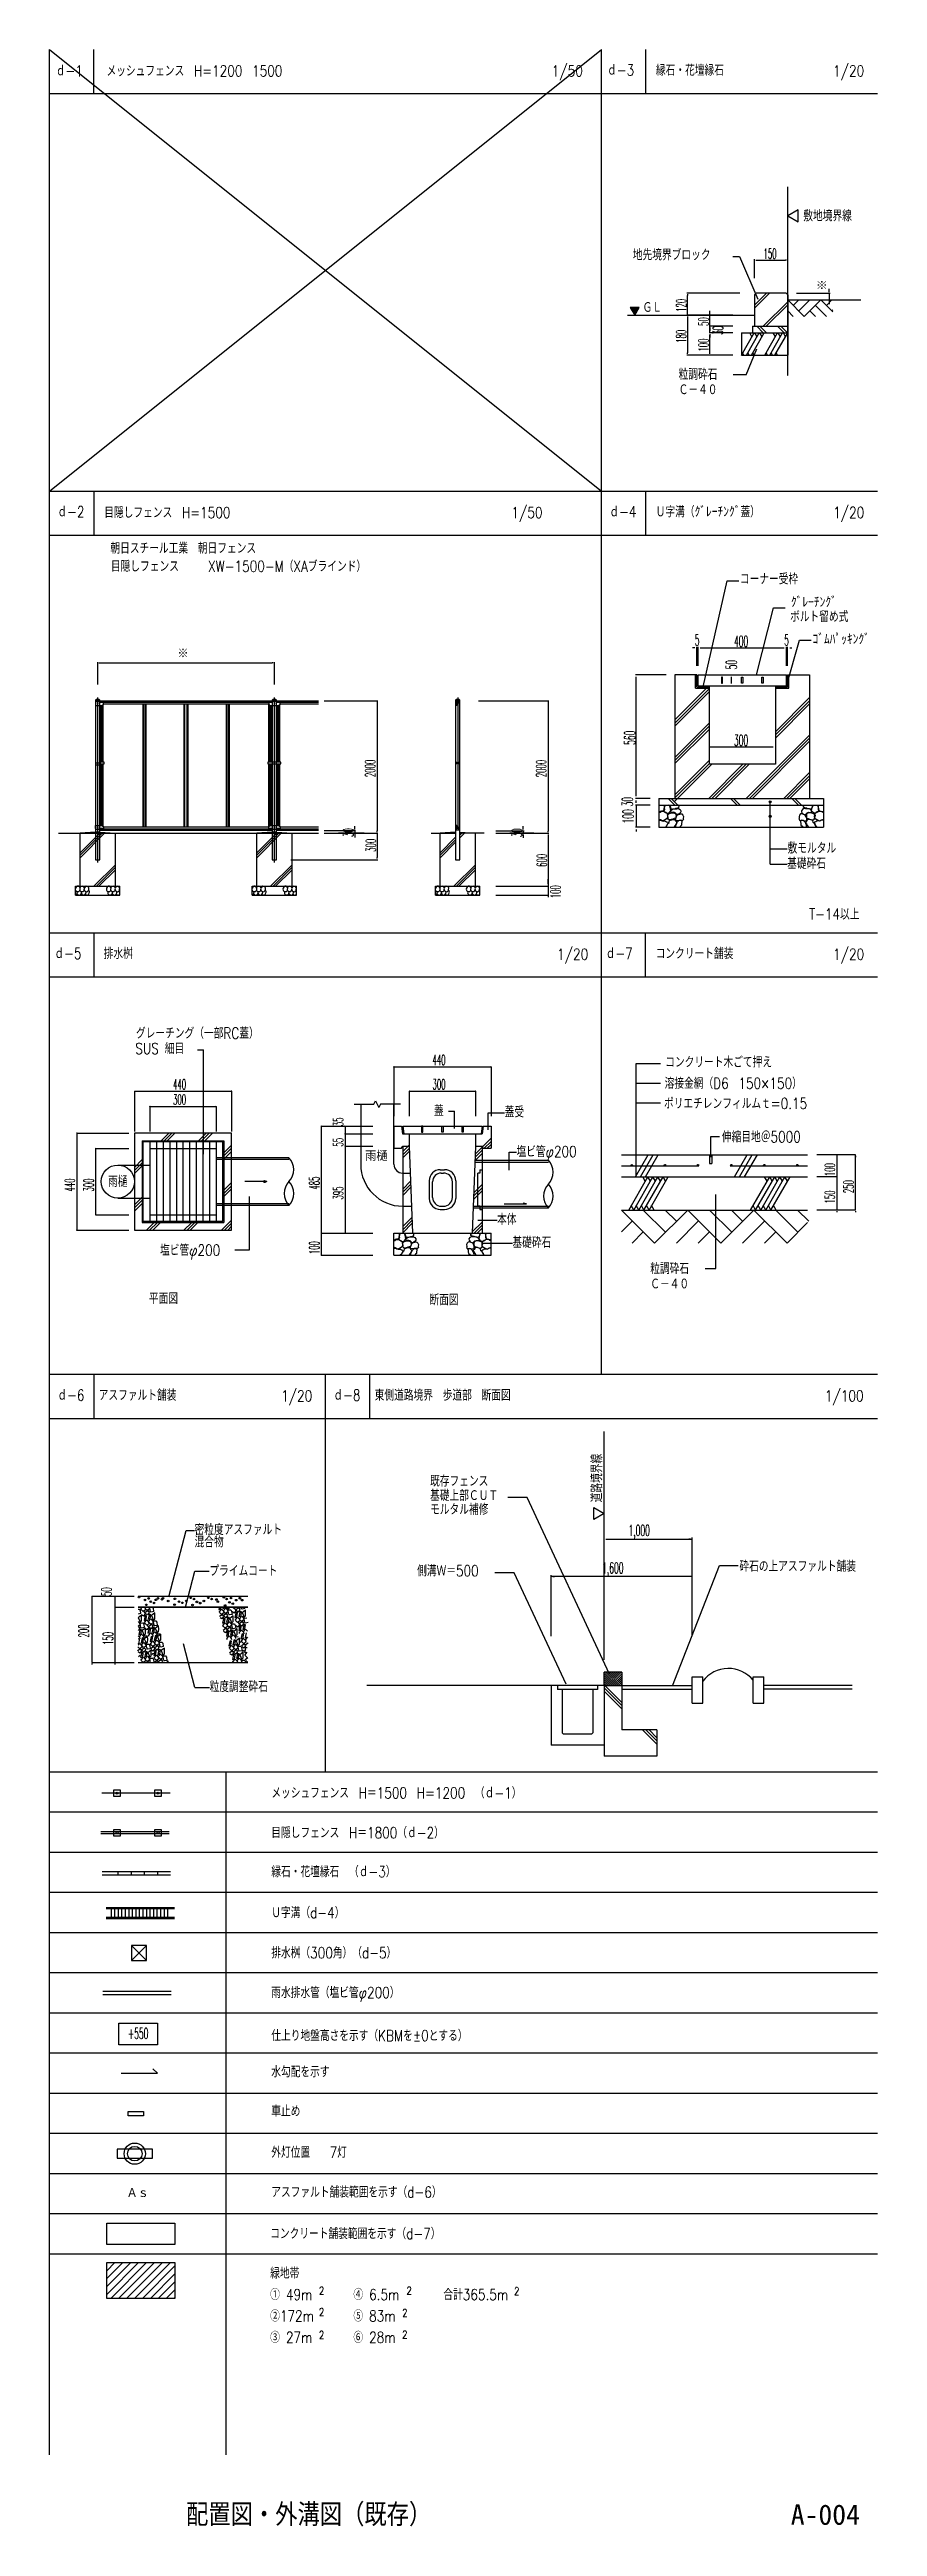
# Model space of a CAD drawing. Header units: millimetres. Extents: x 5204 to 163252, y 3613 to 115772.
# Drawn here: x 125752 to 163252, y 3613 to 115772 of the extents above; entities that cross this region are included whole.
import ezdxf
from ezdxf.enums import TextEntityAlignment as Align

# ---------------------------------------------------------------- set-up
doc = ezdxf.new("R2010")
doc.units = ezdxf.units.MM
doc.header["$LTSCALE"] = 0.2
doc.linetypes.add('CENTER', pattern=[50.8, 31.75, -6.35, 6.35, -6.35])
for name, color, linetype in [('0-1', 7, 'Continuous'), ('92 設備記述', 3, 'Continuous'), ('A_タイトル枠', 7, 'Continuous'), ('A_緑地', 3, 'Continuous'), ('枠内記述', 3, 'Continuous')]:
    doc.layers.add(name, color=color, linetype=linetype)
doc.layers.add('A_通芯', color=8, linetype='Continuous', plot=False)
doc.styles.get("Standard").update_dxf_attribs({"font": 'simplex.shx', "width": 0.8, "height": 700, "bigfont": 'extfont2.shx'})
doc.styles.add('Standard-A', font='romans.shx', dxfattribs={"bigfont": 'extfont2.shx'})
doc.styles.add('ゴシック', font='MS Gothic.ttf', dxfattribs={"height": 4})

msp = doc.modelspace()

# ---------------------------------------------------------------- texts
at = {"layer": '0-1', "color": 7, "width": 0.5}
for s, height, p in [('150', 460, (158093, 106300)), ('5', 500, (154977, 88783)), ('400', 500, (156752, 88727)), ('5', 500, (159027, 88783)), ('300', 500, (156752, 84242)), ('440', 460, (143098, 69788)), ('440', 460, (131346, 68686)), ('300', 460, (131346, 67995)), ('300', 460, (143098, 68686)), ('1,000', 500, (151977, 48468)), ('1,600', 500, (150783, 46769))]:
    msp.add_text(s, height=height, dxfattribs=at).set_placement(p)
for s, height, rotation, p in [('120', 460, 90, (154591, 103894)), ('50', 460, 90, (155601, 103259)), ('30', 460, 90, (156261, 102859)), ('180', 460, 90, (154591, 102494)), ('100', 460, 90, (155601, 102094)), ('50', 500, 90, (156888, 87702)), ('560', 500, 90, (152285, 84286)), ('2000', 460, 90, (140503, 82827)), ('2000', 460, 90, (148247, 82821)), ('30', 500, 90, (152178, 81499)), ('100', 500, 90, (152203, 80727)), ('30', 460, 90, (139516, 80117)), ('300', 460, 90, (140532, 79442)), ('30', 460, 90, (147152, 80111)), ('600', 460, 90, (148276, 78762)), ('100', 460, 90, (148898, 77342)), ('35', 460, 90, (139055, 67018)), ('55', 460, 90, (139054, 66097)), ('100', 460, 90, (161323, 64757)), ('440', 460, 90, (126903, 64061)), ('300', 460, 90, (127754, 64061)), ('485', 460, 90, (137977, 64147)), ('395', 460, 90, (139054, 63697)), ('150', 460, 90, (161323, 63517)), ('250', 460, 90, (162171, 63988)), ('100', 460, 90, (137977, 61222)), ('50', 460, 90, (128562, 45745)), ('200', 460, 90, (127529, 43870)), ('150', 460, 90, (128630, 43525)), ('+550', 500, 359.84, (129307, 25689))]:
    msp.add_text(s, height=height, rotation=rotation, dxfattribs=at).set_placement(p)
at = {"layer": '0-1', "color": 7}
msp.add_text('※', height=460, rotation=90, dxfattribs=at).set_placement((160986, 104858))
for s, p in [('※', (131544, 88199)), ('雨樋', (140051, 65449)), ('Ａｓ', (129239, 18487))]:
    msp.add_text(s, height=460, dxfattribs=at).set_placement(p)
at = {"layer": '92 設備記述', "style": 'Standard-A', "width": 0.8}
for s, height, p in [('ｄ-1', 500, (126034, 114557)), ('メッシュフェンス\u3000H=1200\u30001500', 500, (128333, 114557)), ('1/50', 500, (148501, 114557)), ('ｄ-3', 500, (151003, 114590)), ('縁石・花壇縁石', 500, (153218, 114587)), ('1/20', 500, (161244, 114557)), ('敷地境界線', 500, (159893, 107995)), ('地先境界ブロック', 500, (152171, 106228)), ('ＧＬ', 500, (152613, 103848)), ('粒調砕石', 500, (154244, 100814)), ('Ｃ－４０', 500, (154244, 100121)), ('ｄ-2', 500, (126106, 94590)), ('目隠しフェンス\u3000H=1500', 500, (128231, 94557)), ('1/50', 500, (146674, 94557)), ('ｄ-4', 500, (151106, 94590)), ('Ｕ字溝（ｸﾞﾚｰﾁﾝｸﾞ蓋）', 500, (153207, 94592)), ('1/20', 500, (161246, 94559)), ('朝日スチール工業\u3000朝日フェンス', 500, (128508, 92942)), ('目隠しフェンス\u3000\u3000\u3000XW-1500-M（XAブラインド）', 500, (128533, 92124)), ('コーナー受枠', 500, (157021, 91550)), ('ｸﾞﾚｰﾁﾝｸﾞ', 500, (159331, 90500)), ('ボルト留め式', 500, (159295, 89844)), ('ｺﾞﾑﾊﾟｯｷﾝｸﾞ', 500, (160310, 88822)), ('敷モルタル', 500, (159182, 79365)), ('基礎砕石', 500, (159160, 78667)), ('T-14以上', 500, (160151, 76372)), ('1/20', 500, (148744, 74557)), ('1/20', 500, (161244, 74557)), ('ｄ-5', 500, (125969, 74590)), ('排水桝', 500, (128205, 74590)), ('ｄ-7', 500, (150940, 74590)), ('コンクリート舗装', 500, (153205, 74590)), ('SUS 細目', 500, (129637, 70283)), ('グレーチング（一部RC蓋）', 500, (129667, 70982)), ('コンクリート木ごて押え', 500, (153638, 69673)), ('溶接金網（D6\u3000150×150）', 500, (153611, 68711)), ('蓋', 500, (143163, 67474)), ('蓋受', 500, (146366, 67413)), ('ポリエチレンフィルムｔ=0.15', 500, (153581, 67799)), ('塩ビ管φ200', 500, (146902, 65622)), ('伸縮目地＠5000', 500, (156207, 66287)), ('雨樋', 500, (128403, 64267)), ('本体', 500, (146023, 62550)), ('塩ビ管φ200', 500, (130758, 61157)), ('基礎砕石', 500, (146717, 61504)), ('粒調砕石', 500, (152959, 60322)), ('平面図', 500, (130254, 58969)), ('断面図', 500, (142960, 58910)), ('Ｃ－４０', 500, (152959, 59629)), ('ｄ-6', 500, (126106, 54590)), ('アスファルト舗装', 500, (127979, 54590)), ('1/20', 500, (136244, 54557)), ('ｄ-8', 500, (138606, 54590)), ('東側道路境界\u3000歩道部\u3000断面図', 500, (140479, 54590)), ('1/100', 500, (160874, 54557)), ('基礎上部ＣＵＴ', 500, (142988, 50047)), ('既存フェンス', 500, (142988, 50701)), ('モルタル補修', 500, (142988, 49418)), ('密粒度アスファルト', 500, (132321, 48504)), ('混合物', 500, (132321, 47946)), ('プライムコート', 500, (132993, 46638)), ('側溝Ｗ＝500', 500, (142401, 46639)), ('砕石の上アスファルト舗装', 500, (156998, 46844)), ('粒度調整砕石', 500, (133003, 41391)), ('メッシュフェンス\u3000H＝1500\u3000H=1200\u3000（ｄ-1）', 500, (135796, 36579)), ('目隠しフェンス\u3000H＝1800（ｄ-2）', 500, (135796, 34778)), ('縁石・花壇縁石\u3000（ｄ-3）', 500, (135796, 33012)), ('Ｕ字溝（d-4）', 500, (135796, 31157)), ('排水桝（300角）（d-5）', 500, (135796, 29339)), ('雨水排水管（塩ビ管φ200）', 500, (135796, 27540)), ('仕上り地盤高さを示す（KBMを±0とする）', 500, (135796, 25591)), ('水勾配を示す', 500, (135796, 23951)), ('車止め', 500, (135796, 22173)), ('外灯位置\u3000\u30007灯', 500, (135796, 20305)), ('アスファルト舗装範囲を示す（d-6）', 500, (135796, 18503)), ('コンクリート舗装範囲を示す（d-7）', 500, (135746, 16625)), ('緑地帯', 500, (135746, 14834)), ('① 49m', 500, (135746, 13864)), ('2', 350, (137954, 14117)), ('2', 350, (137954, 13147)), ('④ 6.5m', 500, (139514, 13864)), ('2', 350, (141726, 13109)), ('2', 350, (141921, 14117)), ('合計365.5m', 500, (143590, 13864)), ('2', 350, (146794, 14093)), ('②172m', 500, (135746, 12894)), ('③ 27m', 500, (135746, 11924)), ('2', 350, (137954, 12114)), ('⑤ 83m', 500, (139514, 12894)), ('⑥ 28m', 500, (139514, 11924)), ('2', 350, (141724, 12127))]:
    msp.add_text(s, height=height, dxfattribs=at).set_placement(p)
msp.add_text('道路境界線', height=500, rotation=90, dxfattribs=at).set_placement((150787, 49987))
at = {"layer": 'A_タイトル枠', "color": 3, "width": 0.9}
msp.add_text('配置図・外溝図（既存）', height=1020, dxfattribs=at).set_placement((137489, 4142), align=Align.MIDDLE_CENTER)
at = {"layer": '枠内記述', "style": 'ゴシック'}
msp.add_text('A-004', height=920, dxfattribs=at).set_placement((159326, 3688))

# ---------------------------------------------------------------- hatches: boundary and pattern name
at = {"layer": '92 設備記述'}
h = msp.add_hatch(color=256, dxfattribs=at)
h.dxf.hatch_style = 1
h.paths.add_polyline_path([(152054, 104089), (152256, 103739), (152458, 104089)])
at = {"layer": 'A_緑地', "lineweight": 5, "true_color": 0x00ff00}
h = msp.add_hatch(dxfattribs=at)
h.set_pattern_fill('ANSI31', color=3, scale=80)
h.paths.add_polyline_path([(131435, 15558), (128344, 15558), (128344, 13934), (131435, 13934)])

# ---------------------------------------------------------------- linework, layer by layer
at = {"layer": '0-1', "color": 7, "linetype": 'Continuous'}
for p, q in [((125752, 95772), (150752, 115772)), ((125752, 115772), (150752, 95772)), ((157688, 105427), (157688, 106276)), ((157738, 106240), (157788, 106240)), ((157788, 106240), (159088, 106240)), ((159138, 106240), (159088, 106240)), ((159188, 105427), (159188, 106276)), ((157021, 104739), (154615, 104739)), ((154651, 104689), (154651, 104639)), ((154651, 103839), (154651, 104639)), ((157758, 104739), (157688, 104668)), ((157688, 104062), (158365, 104739)), ((157688, 104203), (158223, 104739)), ((157688, 104668), (157688, 103239)), ((159117, 104739), (157758, 104739)), ((158073, 103239), (159188, 104354)), ((159117, 104739), (159188, 104668)), ((159188, 104668), (159188, 103239)), ((159188, 104439), (159938, 103689)), ((159188, 104439), (162493, 104439)), ((159688, 104439), (159438, 104189)), ((159591, 104739), (161107, 104739)), ((160188, 104439), (159688, 103939)), ((160688, 104439), (159938, 103689)), ((160688, 104439), (161227, 103900)), ((161188, 104439), (160938, 104189)), ((160951, 104439), (161107, 104439)), ((161071, 104839), (161071, 104939)), ((161071, 104789), (161071, 104839)), ((161071, 104739), (161071, 104439)), ((161071, 104389), (161071, 104339)), ((161071, 104339), (161071, 104239)), ((151926, 103739), (157688, 103739)), ((155696, 103739), (154615, 103739)), ((155696, 103739), (154615, 103739)), ((154651, 103789), (154651, 103839)), ((154651, 103689), (154651, 103639)), ((154651, 103639), (154651, 102039)), ((156706, 103739), (155625, 103739)), ((156706, 103239), (155625, 103239)), ((156706, 103239), (155625, 103239)), ((155661, 103839), (155661, 103939)), ((155661, 103789), (155661, 103839)), ((155661, 103239), (155661, 103739)), ((155661, 103339), (155661, 103439)), ((155661, 103289), (155661, 103339)), ((155661, 102939), (155661, 103239)), ((155661, 103189), (155661, 103139)), ((157588, 103239), (159188, 103239)), ((157588, 103239), (157588, 102939)), ((158082, 102939), (157782, 103239)), ((158224, 102939), (157924, 103239)), ((158214, 103239), (159188, 104212)), ((159029, 102939), (158729, 103239)), ((159171, 102939), (158871, 103239)), ((159188, 103939), (159438, 103689)), ((159188, 103239), (159188, 102939)), ((160188, 103939), (160438, 103689)), ((160438, 104189), (160938, 103689)), ((161227, 103978), (161188, 103939)), ((156706, 102939), (155625, 102939)), ((156706, 102939), (155625, 102939)), ((155661, 103139), (155661, 103039)), ((155661, 102889), (155661, 102839)), ((155661, 102889), (155661, 102839)), ((155661, 102039), (155661, 102839)), ((155661, 102839), (155661, 102739)), ((157088, 101939), (157665, 102939)), ((157088, 102939), (159188, 102939)), ((157088, 102939), (157088, 101939)), ((157319, 101939), (157896, 102939)), ((157566, 102768), (157467, 102939)), ((157550, 101939), (158127, 102939)), ((157588, 102939), (159188, 102939)), ((157797, 102768), (157698, 102939)), ((158028, 102768), (157929, 102939)), ((158148, 101939), (158726, 102939)), ((158379, 101939), (158957, 102939)), ((158627, 102768), (158528, 102939)), ((158610, 101939), (159188, 102939)), ((158858, 102768), (158759, 102939)), ((159089, 102768), (158990, 102939)), ((159188, 103005), (159188, 103105)), ((159188, 102939), (159188, 101939)), ((156706, 101939), (154615, 101939)), ((154651, 101989), (154651, 102039)), ((156706, 101939), (155625, 101939)), ((155661, 101989), (155661, 102039)), ((157088, 101939), (159188, 101939)), ((157203, 101939), (157145, 102039)), ((157434, 101939), (157376, 102039)), ((157665, 101939), (157607, 102039)), ((158264, 101939), (158206, 102039)), ((158495, 101939), (158437, 102039)), ((158726, 101939), (158668, 102039)), ((154977, 88687), (154877, 88687)), ((155077, 87861), (155077, 88723)), ((155127, 87861), (155127, 88723)), ((155227, 88687), (159027, 88687)), ((159127, 87861), (159127, 88723)), ((159177, 87861), (159177, 88723)), ((159277, 88687), (159377, 88687)), ((127935, 87027), (127935, 88032)), ((127985, 87996), (128035, 87996)), ((128035, 87996), (135835, 87996)), ((135885, 87996), (135835, 87996)), ((135935, 87027), (135935, 88032)), ((127935, 78967), (127935, 86427)), ((135935, 78967), (135935, 86427)), ((144238, 86427), (144238, 86227)), ((153677, 87461), (152289, 87461)), ((152325, 81961), (152325, 87361)), ((155077, 87461), (154077, 87461)), ((154077, 87461), (154077, 81861)), ((155510, 86851), (154077, 85418)), ((155627, 86826), (154077, 85276)), ((155627, 86685), (154077, 85135)), ((155017, 86851), (155017, 87461)), ((155017, 86851), (155627, 86851)), ((155077, 86911), (155077, 87461)), ((155077, 86911), (155627, 86911)), ((155127, 87461), (159127, 87461)), ((155127, 86961), (155127, 87461)), ((155127, 86961), (159127, 86961)), ((155627, 86911), (155627, 83411)), ((156640, 87061), (156640, 87361)), ((158627, 86911), (159177, 86911)), ((158627, 86911), (158627, 83411)), ((158627, 86851), (159237, 86851)), ((160177, 86428), (158627, 84877)), ((159127, 86961), (159127, 87461)), ((159177, 86911), (159177, 87461)), ((159177, 87461), (160177, 87461)), ((159237, 86851), (159237, 87461)), ((160177, 87461), (160177, 81861)), ((127833, 86307), (127833, 80287)), ((127833, 86307), (128037, 86307)), ((127833, 86279), (128037, 86279)), ((128037, 80287), (128037, 86307)), ((128061, 86287), (135809, 86287)), ((128061, 86213), (128061, 86287)), ((128061, 86227), (135809, 86227)), ((128061, 83488), (128061, 86073)), ((128093, 83496), (128093, 86073)), ((128149, 83496), (128149, 86092)), ((128181, 83496), (128181, 86120)), ((128191, 86139), (135679, 86139)), ((129985, 86139), (129985, 80575)), ((130008, 86139), (130008, 80575)), ((130088, 86139), (130088, 80575)), ((130111, 86139), (130111, 80575)), ((131845, 80575), (131845, 86139)), ((131885, 80575), (131885, 86139)), ((131985, 80575), (131985, 86139)), ((132025, 80575), (132025, 86139)), ((133759, 86139), (133759, 80575)), ((133782, 86139), (133782, 80575)), ((133862, 86139), (133862, 80575)), ((133885, 86139), (133885, 80575)), ((135689, 83496), (135689, 86120)), ((135721, 83496), (135721, 86092)), ((135777, 83496), (135777, 86073)), ((135809, 86213), (135809, 86287)), ((135809, 83497), (135809, 86073)), ((135833, 86307), (135833, 80287)), ((135833, 86307), (136037, 86307)), ((135833, 86279), (136037, 86279)), ((136037, 80287), (136037, 86307)), ((136061, 86287), (137935, 86287)), ((136061, 86213), (136061, 86287)), ((136061, 86227), (137935, 86227)), ((136061, 83497), (136061, 86073)), ((136093, 83496), (136093, 86073)), ((136149, 83496), (136149, 86092)), ((136181, 83496), (136181, 86120)), ((136191, 86139), (137935, 86139)), ((138190, 86287), (140628, 86287)), ((138190, 86287), (139612, 86287)), ((140592, 86237), (140592, 86187)), ((140592, 86187), (140592, 80387)), ((144136, 86307), (144136, 79087)), ((144136, 86307), (144339, 86307)), ((144136, 86279), (144339, 86279)), ((144136, 86257), (144168, 86257)), ((144290, 86179), (144186, 86179)), ((144238, 86227), (144238, 80487)), ((144339, 79087), (144339, 86307)), ((145175, 86281), (148372, 86281)), ((145175, 86281), (147248, 86281)), ((148336, 86231), (148336, 86181)), ((148336, 86181), (148336, 80381)), ((155627, 85271), (154077, 83721)), ((160177, 86285), (158627, 84735)), ((160177, 86144), (158627, 84594)), ((155627, 85129), (154077, 83579)), ((155627, 84988), (154077, 83438)), ((155677, 84202), (155727, 84202)), ((155727, 84202), (158527, 84202)), ((160177, 84730), (157308, 81861)), ((160177, 84588), (157450, 81861)), ((160177, 84447), (157591, 81861)), ((128061, 80641), (128061, 83409)), ((128093, 80641), (128093, 83430)), ((128149, 80621), (128149, 83430)), ((128181, 80593), (128181, 83430)), ((135689, 80593), (135689, 83430)), ((135721, 80621), (135721, 83430)), ((135777, 80641), (135777, 83430)), ((135809, 80641), (135809, 83428)), ((136061, 80641), (136061, 83428)), ((136093, 80641), (136093, 83430)), ((136149, 80621), (136149, 83430)), ((136181, 80593), (136181, 83430)), ((144298, 83463), (144177, 83463)), ((155627, 83574), (154077, 82024)), ((155627, 83432), (154077, 81882)), ((155747, 83411), (154077, 81741)), ((157161, 83411), (155611, 81861)), ((158627, 83411), (155627, 83411)), ((157303, 83411), (155753, 81861)), ((157444, 83411), (155894, 81861)), ((160177, 83033), (159005, 81861)), ((160177, 82891), (159147, 81861)), ((160177, 82750), (159288, 81861)), ((152952, 81861), (152289, 81861)), ((152952, 81561), (152289, 81561)), ((152325, 81661), (152325, 81761)), ((152325, 81561), (152325, 80561)), ((153352, 81861), (153352, 81561)), ((153352, 81861), (160807, 81861)), ((153352, 81561), (153352, 80561)), ((153352, 81561), (160808, 81561)), ((154067, 81561), (153767, 81861)), ((154208, 81561), (153908, 81861)), ((156893, 81561), (156593, 81861)), ((157034, 81561), (156734, 81861)), ((159674, 81561), (159374, 81861)), ((159816, 81561), (159516, 81861)), ((160807, 81861), (160807, 81561)), ((160808, 81561), (160808, 80561)), ((126153, 80287), (137935, 80287)), ((126327, 80287), (127135, 80287)), ((127833, 80327), (127135, 80287)), ((127135, 79403), (128058, 80325)), ((127135, 79290), (128165, 80319)), ((127135, 79177), (128272, 80313)), ((127135, 77887), (127135, 80287)), ((128037, 80327), (127833, 80327)), ((127833, 80287), (127833, 79087)), ((128037, 80327), (128735, 80287)), ((128037, 79087), (128037, 80287)), ((128061, 80427), (128061, 80501)), ((128061, 80487), (135809, 80487)), ((128061, 80427), (135809, 80427)), ((128191, 80575), (135679, 80575)), ((128735, 77887), (128735, 80287)), ((128735, 80287), (135135, 80287)), ((135833, 80327), (135135, 80287)), ((135135, 79403), (136058, 80325)), ((135135, 79290), (136165, 80319)), ((135135, 79177), (136272, 80313)), ((135135, 77887), (135135, 80287)), ((135809, 80427), (135809, 80501)), ((136037, 80327), (135833, 80327)), ((135833, 80287), (135833, 79087)), ((136037, 80327), (136735, 80287)), ((136037, 79087), (136037, 80287)), ((136061, 80427), (136061, 80501)), ((136061, 80487), (137935, 80487)), ((136061, 80427), (137935, 80427)), ((136191, 80575), (137935, 80575)), ((136735, 77887), (136735, 80287)), ((138190, 80407), (139612, 80407)), ((138190, 80407), (139612, 80407)), ((138190, 80287), (140628, 80287)), ((138190, 80287), (140628, 80287)), ((138190, 80287), (139612, 80287)), ((140001, 80287), (138847, 80287)), ((139576, 80507), (139576, 80607)), ((139576, 80457), (139576, 80507)), ((139576, 80457), (139576, 80507)), ((139576, 80407), (139576, 80287)), ((139576, 80237), (139576, 80187)), ((139576, 80187), (139576, 80087)), ((140592, 80337), (140592, 80387)), ((140592, 80237), (140592, 80187)), ((140592, 80187), (140592, 79187)), ((143038, 80287), (144136, 80287)), ((143038, 80287), (143438, 80287)), ((144136, 80327), (143438, 80287)), ((143438, 77887), (143438, 80287)), ((143438, 79403), (144136, 80101)), ((143438, 79290), (144136, 79988)), ((143438, 79177), (144136, 79875)), ((144136, 80457), (144168, 80457)), ((144290, 80535), (144186, 80535)), ((144339, 80327), (145038, 80287)), ((144339, 80304), (144360, 80325)), ((144339, 80191), (144467, 80319)), ((144339, 80078), (144574, 80313)), ((145438, 80287), (144339, 80287)), ((145038, 77887), (145038, 80287)), ((145438, 80287), (145038, 80287)), ((145964, 80401), (147248, 80401)), ((145964, 80401), (147248, 80401)), ((145964, 80281), (148372, 80281)), ((145964, 80281), (148372, 80281)), ((145964, 80281), (147248, 80281)), ((147695, 80281), (146608, 80281)), ((147212, 80501), (147212, 80601)), ((147212, 80451), (147212, 80501)), ((147212, 80451), (147212, 80501)), ((147212, 80401), (147212, 80281)), ((147212, 80231), (147212, 80181)), ((147212, 80181), (147212, 80081)), ((148336, 80331), (148336, 80381)), ((148336, 80231), (148336, 80181)), ((148336, 80181), (148336, 77987)), ((152952, 80561), (152289, 80561)), ((152325, 80461), (152325, 80361)), ((153352, 80561), (160808, 80561)), ((127765, 77887), (128735, 78857)), ((127833, 79087), (128037, 79087)), ((127878, 77887), (128735, 78744)), ((127991, 77887), (128735, 78631)), ((135765, 77887), (136735, 78857)), ((135833, 79087), (136037, 79087)), ((135878, 77887), (136735, 78744)), ((135991, 77887), (136735, 78631)), ((136676, 79087), (140628, 79087)), ((140592, 79137), (140592, 79187)), ((144067, 77887), (145038, 78857)), ((144136, 79087), (144339, 79087)), ((144180, 77887), (145038, 78744)), ((144294, 77887), (145038, 78631)), ((126935, 77487), (126935, 77887)), ((126935, 77887), (128935, 77887)), ((126935, 77487), (128935, 77487)), ((128935, 77487), (128935, 77887)), ((134935, 77487), (134935, 77887)), ((134935, 77887), (136935, 77887)), ((134935, 77487), (136935, 77487)), ((136935, 77487), (136935, 77887)), ((143238, 77887), (145238, 77887)), ((143238, 77487), (143238, 77887)), ((143238, 77487), (145238, 77487)), ((145238, 77487), (145238, 77887)), ((145964, 77887), (148372, 77887)), ((145964, 77887), (148372, 77887)), ((145964, 77487), (148372, 77487)), ((148336, 78107), (148336, 78207)), ((148336, 77987), (148336, 78087)), ((148336, 78007), (148336, 77887)), ((148336, 77981), (148336, 77881)), ((148336, 77887), (148336, 77487)), ((148336, 77837), (148336, 77787)), ((148336, 77787), (148336, 77687)), ((148336, 77437), (148336, 77387)), ((141348, 69703), (145748, 69703)), ((141348, 69703), (141348, 67479)), ((145748, 69703), (145748, 67479)), ((129596, 68602), (133996, 68602)), ((129596, 68602), (129596, 66781)), ((133996, 68602), (133996, 66781)), ((142048, 68602), (145048, 68602)), ((142048, 68602), (142048, 67479)), ((145048, 68602), (145048, 67479)), ((130296, 67910), (133296, 67910)), ((130296, 67910), (130296, 66781)), ((133296, 67910), (133296, 66781)), ((139548, 68022), (140448, 68022)), ((139848, 68022), (139848, 65297)), ((140448, 68022), (140523, 68172)), ((140523, 68172), (140673, 67872)), ((140748, 68022), (140673, 67872)), ((141648, 68022), (140748, 68022)), ((141348, 65297), (141348, 68022)), ((126988, 66711), (126988, 62311)), ((126988, 66711), (129345, 66711)), ((133996, 66711), (129596, 66711)), ((129596, 66711), (129596, 62311)), ((129946, 66361), (133646, 66361)), ((129946, 66361), (129946, 62661)), ((129996, 62711), (129996, 66311)), ((133596, 66311), (129996, 66311)), ((130296, 66311), (130296, 62711)), ((130596, 66311), (130596, 62711)), ((131151, 66711), (130801, 66361)), ((130896, 66311), (130896, 62711)), ((131293, 66711), (130943, 66361)), ((131434, 66711), (131084, 66361)), ((131196, 66311), (131196, 62711)), ((131496, 66311), (131496, 62711)), ((131796, 66311), (131796, 62711)), ((132096, 66311), (132096, 62711)), ((132396, 66311), (132396, 62711)), ((132848, 66711), (132498, 66361)), ((132990, 66711), (132640, 66361)), ((132696, 66311), (132696, 62711)), ((133131, 66711), (132781, 66361)), ((132996, 66311), (132996, 62711)), ((133296, 66311), (133296, 62711)), ((133596, 62711), (133596, 66311)), ((133646, 66361), (133646, 62661)), ((133996, 62311), (133996, 66711)), ((138061, 67022), (138061, 62172)), ((138061, 67022), (139138, 67022)), ((139138, 67022), (139138, 66672)), ((139138, 67022), (140388, 67022)), ((139138, 66672), (140388, 66672)), ((139138, 66672), (139138, 66122)), ((141348, 67022), (141698, 67022)), ((141348, 67022), (141348, 66022)), ((141698, 67022), (141742, 66672)), ((141742, 66672), (145355, 66672)), ((141748, 67022), (143094, 67022)), ((141748, 67022), (141792, 66672)), ((141748, 67022), (145348, 67022)), ((142048, 66672), (142048, 66122)), ((145048, 66672), (145048, 66122)), ((145348, 67022), (145304, 66672)), ((145398, 67022), (145355, 66672)), ((145748, 66473), (145365, 66089)), ((145398, 67022), (145748, 67022)), ((145748, 66331), (145439, 66022)), ((145748, 66190), (145581, 66022)), ((145748, 67022), (145748, 66022)), ((127839, 66011), (127839, 63011)), ((127839, 66011), (129345, 66011)), ((128846, 65261), (130296, 65261)), ((129946, 65506), (129596, 65156)), ((129946, 65364), (129596, 65014)), ((129946, 65223), (129596, 64873)), ((130296, 66011), (133296, 66011)), ((130296, 66011), (130296, 63011)), ((133296, 66011), (133296, 63011)), ((136596, 65591), (133296, 65591)), ((136596, 65511), (133296, 65511)), ((133996, 66162), (133646, 65812)), ((133996, 66020), (133646, 65670)), ((133996, 65879), (133646, 65529)), ((139138, 66122), (140388, 66122)), ((139138, 66122), (139138, 62172)), ((141348, 66022), (141698, 66022)), ((141698, 66022), (141748, 66122)), ((142048, 66167), (141748, 65867)), ((141748, 66122), (142048, 66122)), ((141748, 66122), (142048, 66122)), ((141748, 66122), (141748, 62172)), ((142052, 66029), (141748, 65725)), ((142057, 65893), (141748, 65584)), ((142048, 66122), (142198, 62172)), ((145048, 66122), (144898, 62172)), ((145021, 65397), (148348, 65397)), ((145348, 65790), (145023, 65465)), ((145024, 65477), (148348, 65477)), ((145348, 65931), (145029, 65612)), ((145348, 66073), (145034, 65759)), ((145048, 66122), (145348, 66122)), ((145048, 66122), (145348, 66122)), ((145398, 66022), (145348, 66122)), ((145348, 66122), (145348, 62172)), ((145398, 66022), (145748, 66022)), ((151664, 65723), (160089, 65723)), ((151664, 65223), (155164, 65223)), ((152286, 64723), (152863, 65723)), ((152516, 64723), (153094, 65723)), ((152747, 64723), (153325, 65723)), ((155647, 65723), (155647, 65323)), ((155647, 65323), (155747, 65323)), ((155747, 65723), (155747, 65323)), ((156578, 65223), (160089, 65223)), ((156772, 64723), (157350, 65723)), ((157003, 64723), (157581, 65723)), ((157234, 64723), (157812, 65723)), ((161408, 65723), (160501, 65723)), ((162251, 65723), (161408, 65723)), ((161408, 65723), (161408, 64723)), ((161408, 65673), (161408, 65623)), ((162251, 63223), (162251, 65723)), ((162251, 65673), (162251, 65623)), ((133996, 64465), (133646, 64115)), ((133996, 64323), (133646, 63973)), ((133996, 64182), (133646, 63832)), ((135456, 64511), (134596, 64511)), ((135596, 64511), (135456, 64551)), ((135456, 64551), (135456, 64471)), ((135484, 64543), (135456, 64543)), ((135456, 64535), (135512, 64535)), ((135540, 64527), (135456, 64527)), ((135456, 64519), (135568, 64519)), ((135596, 64511), (135456, 64471)), ((135596, 64511), (135456, 64511)), ((135456, 64503), (135568, 64503)), ((135540, 64495), (135456, 64495)), ((135456, 64487), (135512, 64487)), ((135484, 64479), (135456, 64479)), ((141748, 64897), (142095, 64897)), ((142109, 64530), (141748, 64170)), ((142114, 64394), (141748, 64028)), ((142119, 64258), (141748, 63887)), ((142948, 64547), (142948, 63747)), ((143098, 63797), (143098, 64497)), ((143448, 65047), (143648, 65047)), ((143498, 64897), (143598, 64897)), ((143998, 63797), (143998, 64497)), ((144148, 64547), (144148, 63747)), ((145348, 64093), (144956, 63701)), ((145348, 64234), (144962, 63848)), ((145348, 64376), (144967, 63995)), ((145148, 63397), (145148, 64897)), ((145248, 64897), (145148, 64897)), ((145248, 65047), (145348, 65047)), ((145248, 65047), (145248, 64897)), ((151664, 64723), (160089, 64723)), ((151983, 63223), (152849, 64723)), ((152214, 63223), (153080, 64723)), ((152445, 63223), (153311, 64723)), ((152734, 64523), (152618, 64723)), ((152676, 63223), (153542, 64723)), ((152965, 64523), (152849, 64723)), ((152907, 63223), (153773, 64723)), ((153196, 64523), (153080, 64723)), ((153427, 64523), (153311, 64723)), ((153658, 64523), (153542, 64723)), ((157504, 63223), (158370, 64723)), ((157735, 63223), (158601, 64723)), ((157966, 63223), (158832, 64723)), ((158254, 64523), (158139, 64723)), ((158197, 63223), (159063, 64723)), ((158485, 64523), (158370, 64723)), ((158427, 63223), (159293, 64723)), ((158716, 64523), (158601, 64723)), ((158947, 64523), (158832, 64723)), ((159178, 64523), (159063, 64723)), ((161408, 64723), (160501, 64723)), ((161408, 64723), (161408, 63223)), ((161408, 64673), (161408, 64623)), ((127839, 63011), (129345, 63011)), ((128846, 63761), (130296, 63761)), ((129946, 63809), (129596, 63459)), ((129946, 63667), (129596, 63317)), ((129946, 63526), (129596, 63176)), ((130296, 63011), (133296, 63011)), ((136596, 63511), (133296, 63511)), ((136596, 63431), (133296, 63431)), ((141748, 63397), (142152, 63397)), ((142171, 62895), (141748, 62473)), ((143448, 63247), (143648, 63247)), ((143498, 63397), (143598, 63397)), ((144942, 63317), (148348, 63317)), ((144945, 63397), (148348, 63397)), ((145248, 63397), (145148, 63397)), ((145248, 63397), (145248, 63247)), ((145248, 63247), (145348, 63247)), ((146348, 63497), (147348, 63497)), ((147348, 63497), (147208, 63537)), ((151664, 63223), (160089, 63223)), ((153156, 61723), (151664, 63215)), ((152214, 63223), (152099, 63423)), ((152445, 63223), (152330, 63423)), ((152676, 63223), (152561, 63423)), ((153651, 62218), (152646, 63223)), ((152907, 63223), (152792, 63423)), ((153138, 63223), (153022, 63423)), ((153156, 61723), (154656, 63223)), ((153156, 61723), (154656, 63223)), ((153156, 61723), (154656, 63223)), ((154146, 62713), (153636, 63223)), ((154146, 62713), (153636, 63223)), ((156156, 61723), (154656, 63223)), ((156651, 62218), (155646, 63223)), ((156156, 61723), (157656, 63223)), ((156156, 61723), (157656, 63223)), ((157146, 62713), (156636, 63223)), ((157735, 63223), (157619, 63423)), ((159156, 61723), (157656, 63223)), ((157966, 63223), (157850, 63423)), ((158197, 63223), (158081, 63423)), ((158427, 63223), (158312, 63423)), ((158658, 63223), (158543, 63423)), ((159651, 62218), (158646, 63223)), ((160146, 62713), (159636, 63223)), ((160146, 62713), (159636, 63223)), ((161408, 63223), (160501, 63223)), ((162251, 63223), (161408, 63223)), ((161408, 63173), (161408, 63123)), ((162251, 63173), (162251, 63123)), ((126988, 62311), (129345, 62311)), ((129596, 62311), (133996, 62311)), ((129946, 62661), (133646, 62661)), ((133596, 62711), (129996, 62711)), ((130495, 62661), (130145, 62311)), ((130637, 62661), (130287, 62311)), ((130778, 62661), (130428, 62311)), ((132192, 62661), (131842, 62311)), ((132334, 62661), (131984, 62311)), ((132475, 62661), (132125, 62311)), ((133996, 62768), (133539, 62311)), ((133996, 62626), (133681, 62311)), ((133996, 62485), (133822, 62311)), ((138061, 62172), (139138, 62172)), ((138061, 62172), (138061, 61172)), ((139138, 62172), (140388, 62172)), ((141348, 61172), (141348, 62172)), ((141348, 62172), (145748, 62172)), ((142176, 62759), (141748, 62331)), ((142181, 62623), (141748, 62190)), ((145348, 62679), (144900, 62231)), ((145348, 62537), (144984, 62172)), ((145348, 62396), (145125, 62172)), ((145748, 61172), (145748, 62172)), ((151664, 62241), (152151, 62728)), ((152136, 61723), (152646, 62233)), ((154146, 61723), (155151, 62728)), ((155136, 61723), (155646, 62233)), ((157146, 61723), (158151, 62728)), ((158136, 61723), (158646, 62233)), ((159156, 61723), (160089, 62656)), ((159156, 61723), (160089, 62656)), ((138061, 61172), (140388, 61172)), ((141348, 61172), (145748, 61172)), ((150945, 48321), (154826, 48321)), ((154786, 48321), (154706, 48321)), ((154866, 43934), (154866, 48393)), ((148466, 43934), (148466, 46695)), ((154866, 46623), (148466, 46623)), ((148546, 46623), (148626, 46623)), ((154786, 46623), (154706, 46623)), ((154866, 43934), (154866, 46695)), ((127665, 45739), (127665, 42739)), ((127665, 45739), (128704, 45739)), ((127665, 45689), (127665, 45639)), ((128704, 45739), (128704, 45239)), ((128704, 45739), (129589, 45739)), ((128704, 45695), (128704, 45645)), ((128704, 45239), (129589, 45239)), ((128704, 45239), (128704, 42739)), ((128704, 45189), (128704, 45139)), ((129871, 44946), (129761, 44922)), ((129766, 45739), (134741, 45739)), ((129766, 45249), (134741, 45249)), ((129766, 45234), (134741, 45234)), ((129766, 45151), (129812, 45152)), ((129920, 44880), (129771, 44762)), ((129812, 45152), (129853, 45095)), ((129853, 45095), (129871, 44946)), ((129893, 45170), (129953, 45239)), ((129916, 45123), (129893, 45170)), ((129988, 45047), (129916, 45123)), ((129925, 44735), (129920, 44880)), ((130001, 44839), (129922, 44898)), ((130097, 45118), (129988, 45047)), ((130081, 44955), (130001, 44839)), ((130016, 45044), (130081, 44955)), ((130088, 44870), (130035, 44643)), ((130036, 45239), (130077, 45192)), ((130077, 45217), (130097, 45239)), ((130100, 45170), (130077, 45217)), ((130077, 45192), (130097, 45118)), ((130085, 45008), (130200, 45091)), ((130106, 44945), (130085, 45008)), ((130149, 44852), (130088, 44870)), ((130173, 45094), (130100, 45170)), ((130185, 44886), (130106, 44945)), ((130281, 45165), (130173, 45094)), ((130266, 45002), (130185, 44886)), ((130200, 45091), (130266, 45002)), ((130273, 44917), (130220, 44690)), ((130262, 45239), (130281, 45165)), ((130334, 44899), (130273, 44917)), ((130310, 45077), (130292, 45239)), ((130356, 45020), (130310, 45077)), ((130315, 44714), (130334, 44899)), ((130466, 45044), (130356, 45020)), ((130515, 44978), (130366, 44860)), ((130415, 45239), (130448, 45193)), ((130448, 45193), (130466, 45044)), ((130520, 44833), (130515, 44978)), ((133447, 45239), (133423, 45136)), ((133423, 45136), (133518, 45161)), ((133445, 45036), (133547, 45153)), ((133468, 44990), (133445, 45036)), ((133452, 44827), (133568, 44910)), ((133541, 44913), (133468, 44990)), ((133518, 45161), (133526, 45239)), ((133649, 44984), (133541, 44913)), ((133547, 45153), (133630, 45058)), ((133568, 44910), (133633, 44821)), ((133621, 45239), (133608, 45184)), ((133608, 45184), (133703, 45208)), ((133630, 45083), (133731, 45200)), ((133652, 45037), (133630, 45083)), ((133630, 45058), (133649, 44984)), ((133637, 44874), (133753, 44957)), ((133659, 44811), (133637, 44874)), ((133725, 44960), (133652, 45037)), ((133703, 45208), (133706, 45239)), ((133834, 45031), (133725, 44960)), ((133731, 45200), (133814, 45105)), ((133818, 44868), (133737, 44752)), ((133753, 44957), (133818, 44868)), ((133806, 45244), (133833, 45138)), ((133814, 45105), (133834, 45031)), ((133833, 45138), (133904, 45213)), ((133844, 45113), (133959, 45117)), ((133862, 44943), (133844, 45113)), ((133908, 44887), (133862, 44943)), ((133904, 45213), (133905, 45239)), ((134018, 44910), (133908, 44887)), ((133959, 45117), (134001, 45059)), ((134001, 45059), (134018, 44910)), ((134114, 44968), (134035, 45027)), ((134102, 45176), (134042, 45239)), ((134199, 45239), (134102, 45176)), ((134195, 45084), (134114, 44968)), ((134129, 45173), (134195, 45084)), ((134202, 44999), (134149, 44772)), ((134198, 45137), (134314, 45220)), ((134220, 45074), (134198, 45137)), ((134263, 44981), (134202, 44999)), ((134299, 45015), (134220, 45074)), ((134243, 44796), (134263, 44981)), ((134287, 45223), (134271, 45239)), ((134311, 45239), (134287, 45223)), ((134379, 45131), (134299, 45015)), ((134314, 45220), (134379, 45131)), ((134386, 45046), (134333, 44819)), ((134447, 45028), (134386, 45046)), ((134423, 45206), (134420, 45239)), ((134470, 45149), (134423, 45206)), ((134428, 44843), (134447, 45028)), ((134580, 45173), (134470, 45149)), ((134629, 45107), (134480, 44989)), ((134480, 44989), (134531, 44879)), ((134531, 44879), (134559, 44774)), ((134572, 45239), (134580, 45173)), ((134633, 44962), (134629, 45107)), ((134629, 44848), (134633, 44962)), ((129766, 44587), (129831, 44513)), ((129850, 44439), (129766, 44384)), ((129835, 44277), (129766, 44178)), ((129766, 43947), (129823, 43882)), ((129827, 43793), (129766, 43811)), ((129769, 44365), (129835, 44277)), ((129771, 44762), (129823, 44652)), ((129855, 44235), (129802, 44007)), ((129802, 44007), (129896, 44032)), ((129808, 43608), (129827, 43793)), ((129823, 44652), (129850, 44547)), ((129823, 43907), (129925, 44024)), ((129846, 43860), (129823, 43907)), ((129823, 43882), (129843, 43808)), ((129831, 44513), (129850, 44439)), ((129850, 44547), (129921, 44621)), ((129915, 44217), (129855, 44235)), ((129861, 44521), (129976, 44525)), ((129879, 44351), (129861, 44521)), ((129925, 44295), (129879, 44351)), ((129896, 44032), (129915, 44217)), ((129951, 43858), (129898, 43631)), ((129921, 44621), (129925, 44735)), ((130035, 44318), (129925, 44295)), ((129925, 44024), (130008, 43929)), ((130097, 44295), (129948, 44178)), ((129948, 44178), (129999, 44067)), ((130012, 43840), (129951, 43858)), ((129976, 44525), (130018, 44467)), ((129993, 43655), (130012, 43840)), ((129999, 44067), (130027, 43962)), ((130008, 43929), (130027, 43855)), ((130018, 44467), (130035, 44318)), ((130027, 43962), (130097, 44037)), ((130035, 44643), (130130, 44667)), ((130037, 43937), (130153, 43941)), ((130193, 43919), (130044, 43801)), ((130044, 43801), (130096, 43691)), ((130057, 44543), (130159, 44659)), ((130080, 44496), (130057, 44543)), ((130152, 44420), (130080, 44496)), ((130165, 44211), (130086, 44270)), ((130101, 44150), (130097, 44295)), ((130097, 44037), (130101, 44150)), ((130130, 44667), (130149, 44852)), ((130261, 44490), (130152, 44420)), ((130159, 44659), (130241, 44564)), ((130245, 44328), (130165, 44211)), ((130180, 44416), (130245, 44328)), ((130198, 43774), (130193, 43919)), ((130194, 43660), (130198, 43774)), ((130265, 44286), (130212, 44058)), ((130212, 44058), (130307, 44083)), ((130220, 44690), (130315, 44714)), ((130234, 43958), (130335, 44075)), ((130256, 43911), (130234, 43958)), ((130241, 44564), (130261, 44490)), ((130242, 44590), (130343, 44706)), ((130264, 44543), (130242, 44590)), ((130249, 44380), (130364, 44463)), ((130271, 44317), (130249, 44380)), ((130337, 44467), (130264, 44543)), ((130326, 44268), (130265, 44286)), ((130349, 44258), (130271, 44317)), ((130307, 44083), (130326, 44268)), ((130361, 43909), (130308, 43682)), ((130335, 44075), (130418, 43980)), ((130445, 44537), (130337, 44467)), ((130343, 44706), (130426, 44611)), ((130430, 44375), (130349, 44258)), ((130422, 43891), (130361, 43909)), ((130364, 44463), (130430, 44375)), ((130366, 44860), (130418, 44750)), ((130450, 44333), (130397, 44105)), ((130397, 44105), (130491, 44130)), ((130403, 43706), (130422, 43891)), ((130418, 44750), (130445, 44645)), ((130418, 44005), (130520, 44122)), ((130441, 43958), (130418, 44005)), ((130418, 43980), (130438, 43906)), ((130426, 44611), (130445, 44537)), ((130445, 44645), (130516, 44719)), ((130510, 44315), (130450, 44333)), ((130456, 44619), (130571, 44623)), ((130474, 44449), (130456, 44619)), ((130520, 44393), (130474, 44449)), ((130491, 44130), (130510, 44315)), ((130546, 43956), (130493, 43729)), ((130493, 43729), (130588, 43753)), ((130514, 43629), (130616, 43745)), ((130516, 44719), (130520, 44833)), ((130630, 44416), (130520, 44393)), ((130520, 44122), (130603, 44027)), ((130692, 44393), (130543, 44276)), ((130543, 44276), (130594, 44165)), ((130607, 43938), (130546, 43956)), ((130571, 44623), (130613, 44565)), ((130588, 43753), (130607, 43938)), ((130594, 44165), (130622, 44060)), ((130603, 44027), (130622, 43953)), ((130613, 44565), (130630, 44416)), ((130616, 43745), (130699, 43651)), ((130622, 44060), (130692, 44135)), ((130632, 44035), (130748, 44039)), ((130788, 44017), (130639, 43899)), ((130639, 43899), (130691, 43789)), ((130691, 43789), (130718, 43684)), ((130696, 44248), (130692, 44393)), ((130692, 44135), (130696, 44248)), ((130718, 43684), (130789, 43758)), ((130793, 43872), (130788, 44017)), ((130789, 43758), (130793, 43872)), ((133553, 44705), (133474, 44764)), ((133633, 44821), (133553, 44705)), ((133640, 44736), (133587, 44509)), ((133587, 44509), (133682, 44534)), ((133609, 44409), (133711, 44525)), ((133632, 44362), (133609, 44409)), ((133616, 44199), (133732, 44282)), ((133705, 44286), (133632, 44362)), ((133717, 44078), (133638, 44136)), ((133701, 44719), (133640, 44736)), ((133737, 44752), (133659, 44811)), ((133682, 44534), (133701, 44719)), ((133813, 44357), (133705, 44286)), ((133711, 44525), (133794, 44431)), ((133797, 44194), (133717, 44078)), ((133732, 44282), (133797, 44194)), ((133817, 44152), (133764, 43925)), ((133764, 43925), (133859, 43949)), ((133825, 44783), (133772, 44556)), ((133772, 44556), (133867, 44581)), ((133786, 43825), (133888, 43941)), ((133809, 43778), (133786, 43825)), ((133794, 44456), (133895, 44572)), ((133817, 44409), (133794, 44456)), ((133794, 44431), (133813, 44357)), ((133801, 44246), (133917, 44330)), ((133823, 44183), (133801, 44246)), ((133889, 44333), (133817, 44409)), ((133878, 44134), (133817, 44152)), ((133901, 44125), (133823, 44183)), ((133886, 44766), (133825, 44783)), ((133859, 43949), (133878, 44134)), ((133867, 44581), (133886, 44766)), ((133888, 43941), (133970, 43846)), ((133998, 44404), (133889, 44333)), ((133895, 44572), (133978, 44478)), ((133982, 44241), (133901, 44125)), ((133917, 44330), (133982, 44241)), ((134068, 44844), (133919, 44726)), ((133919, 44726), (133970, 44616)), ((134002, 44199), (133949, 43972)), ((133949, 43972), (134044, 43996)), ((133970, 44616), (133997, 44511)), ((133970, 43872), (134072, 43988)), ((133993, 43825), (133970, 43872)), ((133970, 43846), (133990, 43772)), ((133978, 44478), (133998, 44404)), ((133997, 44511), (134068, 44586)), ((134063, 44181), (134002, 44199)), ((134008, 44486), (134123, 44489)), ((134026, 44316), (134008, 44486)), ((134072, 44259), (134026, 44316)), ((134044, 43996), (134063, 44181)), ((134112, 43768), (134059, 43541)), ((134072, 44699), (134068, 44844)), ((134068, 44586), (134072, 44699)), ((134183, 44283), (134072, 44259)), ((134072, 43988), (134155, 43893)), ((134244, 44260), (134095, 44142)), ((134095, 44142), (134147, 44032)), ((134173, 43750), (134112, 43768)), ((134123, 44489), (134165, 44431)), ((134147, 44032), (134174, 43927)), ((134149, 44772), (134243, 44796)), ((134154, 43566), (134173, 43750)), ((134155, 43893), (134174, 43819)), ((134165, 44431), (134183, 44283)), ((134170, 44672), (134272, 44788)), ((134193, 44625), (134170, 44672)), ((134174, 43927), (134245, 44001)), ((134185, 43901), (134300, 43905)), ((134266, 44549), (134193, 44625)), ((134278, 44340), (134199, 44399)), ((134355, 43829), (134206, 43711)), ((134249, 44115), (134244, 44260)), ((134245, 44001), (134249, 44115)), ((134374, 44619), (134266, 44549)), ((134272, 44788), (134355, 44693)), ((134359, 44457), (134278, 44340)), ((134293, 44545), (134359, 44457)), ((134378, 44415), (134326, 44187)), ((134326, 44187), (134420, 44212)), ((134333, 44819), (134428, 44843)), ((134347, 44087), (134449, 44204)), ((134370, 44040), (134347, 44087)), ((134355, 44719), (134457, 44835)), ((134378, 44672), (134355, 44719)), ((134355, 44693), (134374, 44619)), ((134359, 43684), (134355, 43829)), ((134362, 44509), (134478, 44592)), ((134384, 44446), (134362, 44509)), ((134451, 44596), (134378, 44672)), ((134439, 44397), (134378, 44415)), ((134463, 44387), (134384, 44446)), ((134420, 44212), (134439, 44397)), ((134475, 44038), (134422, 43811)), ((134422, 43811), (134516, 43835)), ((134443, 43711), (134545, 43827)), ((134449, 44204), (134532, 44109)), ((134559, 44666), (134451, 44596)), ((134457, 44835), (134540, 44740)), ((134543, 44504), (134463, 44387)), ((134536, 44020), (134475, 44038)), ((134478, 44592), (134543, 44504)), ((134563, 44462), (134510, 44234)), ((134510, 44234), (134605, 44259)), ((134516, 43835), (134536, 44020)), ((134532, 44134), (134633, 44251)), ((134555, 44087), (134532, 44134)), ((134532, 44109), (134551, 44035)), ((134540, 44740), (134559, 44666)), ((134545, 43827), (134628, 43732)), ((134559, 44774), (134629, 44848)), ((134624, 44444), (134563, 44462)), ((134569, 44748), (134685, 44752)), ((134587, 44578), (134569, 44748)), ((134634, 44522), (134587, 44578)), ((134605, 44259), (134624, 44444)), ((134659, 44085), (134606, 43858)), ((134606, 43858), (134701, 43882)), ((134628, 43758), (134730, 43874)), ((134651, 43711), (134628, 43758)), ((134633, 44251), (134716, 44156)), ((134744, 44545), (134634, 44522)), ((127665, 42739), (128704, 42739)), ((127665, 42689), (127665, 42639)), ((128704, 42739), (129589, 42739)), ((128704, 42689), (128704, 42639)), ((129742, 43274), (129858, 43357)), ((129830, 43361), (129758, 43437)), ((129843, 43152), (129764, 43211)), ((129766, 43598), (129808, 43608)), ((129766, 43520), (129837, 43600)), ((129766, 42739), (134741, 42739)), ((129785, 43009), (129862, 43064)), ((129939, 43431), (129830, 43361)), ((129837, 43600), (129919, 43505)), ((129923, 43269), (129843, 43152)), ((129858, 43357), (129923, 43269)), ((129930, 43184), (129877, 42956)), ((129877, 42956), (129972, 42981)), ((129898, 43631), (129993, 43655)), ((129899, 42856), (130001, 42973)), ((129922, 42809), (129899, 42856)), ((129919, 43531), (130021, 43647)), ((129942, 43484), (129919, 43531)), ((129919, 43505), (129939, 43431)), ((129989, 42739), (129922, 42809)), ((129927, 43321), (130042, 43404)), ((129948, 43258), (129927, 43321)), ((129991, 43166), (129930, 43184)), ((130015, 43408), (129942, 43484)), ((130027, 43199), (129948, 43258)), ((129972, 42981), (129991, 43166)), ((130001, 42973), (130083, 42878)), ((130103, 42804), (130004, 42739)), ((130123, 43478), (130015, 43408)), ((130021, 43647), (130104, 43553)), ((130108, 43316), (130027, 43199)), ((130042, 43404), (130108, 43316)), ((130115, 43231), (130062, 43003)), ((130062, 43003), (130157, 43028)), ((130083, 42878), (130103, 42804)), ((130084, 42903), (130185, 43020)), ((130106, 42856), (130084, 42903)), ((130096, 43691), (130123, 43586)), ((130104, 43553), (130123, 43478)), ((130179, 42780), (130106, 42856)), ((130176, 43213), (130115, 43231)), ((130123, 43586), (130194, 43660)), ((130134, 43560), (130249, 43564)), ((130152, 43391), (130134, 43560)), ((130198, 43334), (130152, 43391)), ((130154, 42739), (130206, 42777)), ((130157, 43028), (130176, 43213)), ((130288, 42851), (130179, 42780)), ((130185, 43020), (130268, 42925)), ((130308, 43358), (130198, 43334)), ((130206, 42777), (130234, 42739)), ((130358, 43291), (130208, 43174)), ((130208, 43174), (130260, 43063)), ((130249, 43564), (130291, 43506)), ((130260, 43063), (130287, 42958)), ((130268, 42925), (130288, 42851)), ((130270, 43525), (130347, 43581)), ((130287, 42958), (130358, 43033)), ((130291, 43506), (130308, 43358)), ((130298, 42933), (130413, 42936)), ((130316, 42763), (130298, 42933)), ((130308, 43682), (130403, 43706)), ((130330, 43582), (130432, 43698)), ((130353, 43535), (130330, 43582)), ((130337, 43372), (130453, 43455)), ((130425, 43459), (130353, 43535)), ((130362, 43146), (130358, 43291)), ((130358, 43033), (130362, 43146)), ((130438, 43250), (130359, 43309)), ((130380, 43107), (130457, 43162)), ((130413, 42936), (130455, 42879)), ((130534, 43529), (130425, 43459)), ((130432, 43698), (130514, 43603)), ((130518, 43367), (130438, 43250)), ((130453, 43455), (130518, 43367)), ((130455, 42879), (130471, 42739)), ((130525, 43282), (130472, 43054)), ((130472, 43054), (130567, 43079)), ((130494, 42954), (130596, 43071)), ((130517, 42907), (130494, 42954)), ((130501, 42745), (130617, 42828)), ((130537, 43582), (130514, 43629)), ((130514, 43603), (130534, 43529)), ((130590, 42831), (130517, 42907)), ((130522, 43419), (130637, 43502)), ((130543, 43356), (130522, 43419)), ((130586, 43264), (130525, 43282)), ((130610, 43506), (130537, 43582)), ((130622, 43297), (130543, 43356)), ((130567, 43079), (130586, 43264)), ((130698, 42902), (130590, 42831)), ((130596, 43071), (130678, 42976)), ((130718, 43576), (130610, 43506)), ((130617, 42828), (130682, 42739)), ((130703, 43414), (130622, 43297)), ((130637, 43502), (130703, 43414)), ((130710, 43329), (130657, 43101)), ((130657, 43101), (130752, 43126)), ((130678, 42976), (130698, 42902)), ((130679, 43001), (130780, 43118)), ((130701, 42954), (130679, 43001)), ((130686, 42792), (130801, 42875)), ((130704, 42739), (130686, 42792)), ((130699, 43651), (130718, 43576)), ((130774, 42878), (130701, 42954)), ((130771, 43311), (130710, 43329)), ((130729, 43658), (130844, 43662)), ((130747, 43489), (130729, 43658)), ((130793, 43432), (130747, 43489)), ((130752, 43126), (130771, 43311)), ((130883, 42949), (130774, 42878)), ((130780, 43118), (130863, 43023)), ((130903, 43456), (130793, 43432)), ((130801, 42875), (130867, 42786)), ((130953, 43389), (130803, 43272)), ((130803, 43272), (130855, 43161)), ((130867, 42786), (130834, 42739)), ((130844, 43662), (130886, 43604)), ((130855, 43161), (130882, 43056)), ((130863, 43023), (130883, 42949)), ((130882, 43056), (130953, 43131)), ((130886, 43604), (130903, 43456)), ((130893, 43031), (131008, 43034)), ((130911, 42861), (130893, 43031)), ((130957, 42804), (130911, 42861)), ((130957, 43244), (130953, 43389)), ((130953, 43131), (130957, 43244)), ((131067, 42828), (130957, 42804)), ((131008, 43034), (131050, 42977)), ((131129, 42805), (131046, 42739)), ((131050, 42977), (131067, 42828)), ((131131, 42739), (131129, 42805)), ((133928, 43721), (133875, 43494)), ((133875, 43494), (133969, 43519)), ((133896, 43394), (133998, 43510)), ((133919, 43347), (133896, 43394)), ((133904, 43184), (134019, 43267)), ((133992, 43271), (133919, 43347)), ((134004, 43063), (133925, 43121)), ((133988, 43703), (133928, 43721)), ((133969, 43519), (133988, 43703)), ((134100, 43341), (133992, 43271)), ((133998, 43510), (134081, 43416)), ((134085, 43179), (134004, 43063)), ((134019, 43267), (134085, 43179)), ((134092, 43094), (134039, 42866)), ((134039, 42866), (134133, 42891)), ((134059, 43541), (134154, 43566)), ((134060, 42766), (134162, 42883)), ((134074, 42739), (134060, 42766)), ((134081, 43441), (134183, 43557)), ((134104, 43394), (134081, 43441)), ((134081, 43416), (134100, 43341)), ((134088, 43231), (134204, 43314)), ((134110, 43168), (134088, 43231)), ((134153, 43076), (134092, 43094)), ((134176, 43318), (134104, 43394)), ((134189, 43110), (134110, 43168)), ((134133, 42891), (134153, 43076)), ((134162, 42883), (134245, 42788)), ((134285, 43388), (134176, 43318)), ((134183, 43557), (134265, 43463)), ((134269, 43226), (134189, 43110)), ((134204, 43314), (134269, 43226)), ((134206, 43711), (134257, 43601)), ((134276, 43141), (134223, 42913)), ((134223, 42913), (134318, 42938)), ((134245, 42813), (134347, 42930)), ((134268, 42766), (134245, 42813)), ((134245, 42788), (134258, 42739)), ((134257, 43601), (134285, 43496)), ((134265, 43463), (134285, 43388)), ((134294, 42739), (134268, 42766)), ((134337, 43123), (134276, 43141)), ((134285, 43496), (134355, 43570)), ((134295, 43470), (134410, 43474)), ((134313, 43301), (134295, 43470)), ((134360, 43244), (134313, 43301)), ((134318, 42938), (134337, 43123)), ((134347, 42930), (134430, 42835)), ((134355, 43570), (134359, 43684)), ((134470, 43268), (134360, 43244)), ((134519, 43201), (134370, 43084)), ((134370, 43084), (134421, 42973)), ((134384, 43654), (134461, 43710)), ((134410, 43474), (134452, 43416)), ((134449, 42761), (134415, 42739)), ((134421, 42973), (134449, 42868)), ((134430, 42835), (134449, 42761)), ((134466, 43664), (134443, 43711)), ((134449, 42868), (134519, 42943)), ((134451, 43501), (134566, 43584)), ((134452, 43416), (134470, 43268)), ((134459, 42843), (134575, 42847)), ((134470, 42739), (134459, 42843)), ((134539, 43588), (134466, 43664)), ((134551, 43379), (134472, 43438)), ((134493, 43236), (134570, 43291)), ((134523, 43056), (134519, 43201)), ((134519, 42943), (134523, 43056)), ((134647, 43658), (134539, 43588)), ((134632, 43496), (134551, 43379)), ((134566, 43584), (134632, 43496)), ((134575, 42847), (134616, 42789)), ((134639, 43411), (134586, 43183)), ((134586, 43183), (134681, 43208)), ((134607, 43083), (134709, 43200)), ((134630, 43036), (134607, 43083)), ((134615, 42874), (134730, 42957)), ((134616, 42789), (134622, 42739)), ((134628, 43732), (134647, 43658)), ((134703, 42960), (134630, 43036)), ((134635, 43548), (134751, 43631)), ((134657, 43485), (134635, 43548)), ((134715, 42752), (134636, 42811)), ((134700, 43393), (134639, 43411)), ((150866, 41691), (140117, 41691)), ((148466, 41691), (148466, 38991)), ((148766, 41691), (148766, 41511)), ((150566, 41511), (148766, 41511)), ((148966, 41511), (148966, 39551)), ((150366, 41511), (150366, 39551)), ((150566, 41691), (150566, 41511)), ((151666, 42291), (150866, 42291)), ((150866, 41691), (150866, 42291)), ((150866, 42242), (150914, 42291)), ((150866, 42150), (151006, 42291)), ((150866, 42058), (151098, 42291)), ((150866, 41966), (151190, 42291)), ((150866, 41874), (151282, 42291)), ((150866, 41783), (151374, 42291)), ((150866, 41691), (151466, 42291)), ((150866, 41729), (151666, 40929)), ((150866, 41691), (150866, 38491)), ((150866, 41691), (154866, 41691)), ((150866, 41581), (151666, 40781)), ((150957, 41691), (151557, 42291)), ((151049, 41691), (151649, 42291)), ((151141, 41691), (151666, 42215)), ((151233, 41691), (151666, 42123)), ((151325, 41691), (151666, 42031)), ((151417, 41691), (151666, 41939)), ((151509, 41691), (151666, 41847)), ((151601, 41691), (151666, 41755)), ((151666, 42291), (151666, 41691)), ((151666, 41691), (151666, 39691)), ((151666, 41531), (154866, 41531)), ((154866, 40891), (154866, 42091)), ((154866, 42091), (155346, 42091)), ((155346, 40891), (155346, 42091)), ((157623, 40891), (157623, 42091)), ((157623, 42091), (158103, 42091)), ((158103, 40891), (158103, 42091)), ((162103, 41691), (158103, 41691)), ((162103, 41531), (158103, 41531)), ((150866, 41432), (151666, 40632)), ((154866, 40891), (155346, 40891)), ((157623, 40891), (158103, 40891)), ((148966, 39551), (149026, 39491)), ((150306, 39491), (149026, 39491)), ((150306, 39491), (150366, 39551)), ((153266, 39691), (151666, 39691)), ((152607, 39691), (153266, 39032)), ((152755, 39691), (153266, 39181)), ((152904, 39691), (153266, 39329)), ((153266, 39691), (153266, 38491)), ((150866, 38991), (148466, 38991)), ((153266, 38491), (150866, 38491)), ((131218, 36818), (128128, 36818)), ((128659, 36668), (128659, 36968)), ((128659, 36968), (128959, 36968)), ((128959, 36668), (128659, 36668)), ((128959, 36968), (128959, 36668)), ((130516, 36668), (130516, 36968)), ((130516, 36968), (130816, 36968)), ((130816, 36668), (130516, 36668)), ((130816, 36968), (130816, 36668)), ((131173, 35062), (128083, 35062)), ((131173, 34972), (128083, 34972)), ((128659, 34867), (128659, 35167)), ((128659, 35167), (128959, 35167)), ((128959, 34867), (128659, 34867)), ((128959, 35167), (128959, 34867)), ((130516, 34867), (130516, 35167)), ((130516, 35167), (130816, 35167)), ((130816, 34867), (130516, 34867)), ((130816, 35167), (130816, 34867)), ((131226, 33250), (128136, 33250)), ((131226, 33100), (128136, 33100)), ((128845, 33250), (128845, 33100)), ((129445, 33250), (129445, 33100)), ((130045, 33250), (130045, 33100)), ((130645, 33250), (130645, 33100)), ((131407, 31632), (128317, 31632)), ((131407, 31582), (128317, 31582)), ((128539, 31582), (128539, 31182)), ((128699, 31582), (128699, 31182)), ((128859, 31582), (128859, 31182)), ((129019, 31582), (129019, 31182)), ((129179, 31582), (129179, 31182)), ((129339, 31582), (129339, 31182)), ((129499, 31582), (129499, 31182)), ((129659, 31582), (129659, 31182)), ((129819, 31582), (129819, 31182)), ((129979, 31582), (129979, 31182)), ((130139, 31582), (130139, 31182)), ((130299, 31582), (130299, 31182)), ((130459, 31582), (130459, 31182)), ((130619, 31582), (130619, 31182)), ((130779, 31582), (130779, 31182)), ((130939, 31582), (130939, 31182)), ((131099, 31582), (131099, 31182)), ((131407, 31182), (128317, 31182)), ((131407, 31132), (128317, 31132)), ((130137, 29913), (129462, 29913)), ((129462, 29238), (130137, 29913)), ((129462, 29913), (130137, 29238)), ((129462, 29913), (129462, 29238)), ((129462, 29238), (130137, 29238)), ((130137, 29238), (130137, 29913)), ((131261, 27834), (128171, 27834)), ((131261, 27684), (128171, 27684)), ((128997, 24142), (130642, 24142)), ((130434, 24331), (130642, 24142))]:
    msp.add_line(p, q, dxfattribs=at)
for points, const_width in [([(157638, 106240, 1), (157737, 106240, 1)], 0.0026), ([(159138, 106240, 1), (159237, 106240, 1)], 0.0026), ([(154602, 104739, 1), (154701, 104739, 1)], 0.0026), ([(161022, 104739, 1), (161121, 104739, 1)], 0.0026), ([(161022, 104439, 1), (161121, 104439, 1)], 0.0026), ([(154602, 103739, 1), (154701, 103739, 1)], 0.0026), ([(154602, 103739, 1), (154701, 103739, 1)], 0.0026), ([(155612, 103739, 1), (155711, 103739, 1)], 0.0026), ([(155612, 103239, 1), (155711, 103239, 1)], 0.0026), ([(155612, 103239, 1), (155711, 103239, 1)], 0.0026), ([(155612, 102939, 1), (155711, 102939, 1)], 0.0026), ([(155612, 102939, 1), (155711, 102939, 1)], 0.0026), ([(154602, 101939, 1), (154701, 101939, 1)], 0.0026), ([(155612, 101939, 1), (155711, 101939, 1)], 0.0026), ([(155027, 88687, 1), (155127, 88687, 1)], 0.0026), ([(155077, 88687, 1), (155177, 88687, 1)], 0.0026), ([(159077, 88687, 1), (159177, 88687, 1)], 0.0026), ([(159127, 88687, 1), (159227, 88687, 1)], 0.0026), ([(127885, 87996, 1), (127985, 87996, 1)], 0.0026), ([(135885, 87996, 1), (135985, 87996, 1)], 0.0026), ([(152275, 87461, 1), (152375, 87461, 1)], 0.0026), ([(156590, 87461, 1), (156690, 87461, 1)], 0.0026), ([(156590, 86961, 1), (156690, 86961, 1)], 0.0026), ([(140542, 86287, 1), (140642, 86287, 1)], 0.0026), ([(148286, 86281, 1), (148385, 86281, 1)], 0.0026), ([(155577, 84202, 1), (155677, 84202, 1)], 0.0026), ([(158576, 84201, 1), (158676, 84201, 1)], 0.0026), ([(152275, 81861, 1), (152375, 81861, 1)], 0.0026), ([(152275, 81561, 1), (152375, 81561, 1)], 0.0026), ([(139526, 80407, 1), (139626, 80407, 1)], 0.0024), ([(139526, 80407, 1), (139626, 80407, 1)], 0.0024), ([(139526, 80287, 1), (139626, 80287, 1)], 0.0024), ([(140542, 80287, 1), (140642, 80287, 1)], 0.0026), ([(140542, 80287, 1), (140642, 80287, 1)], 0.0026), ([(147162, 80401, 1), (147261, 80401, 1)], 0.0026), ([(147162, 80401, 1), (147261, 80401, 1)], 0.0026), ([(147162, 80281, 1), (147261, 80281, 1)], 0.0026), ([(148286, 80281, 1), (148385, 80281, 1)], 0.0026), ([(148286, 80281, 1), (148385, 80281, 1)], 0.0026), ([(152275, 80561, 1), (152375, 80561, 1)], 0.0026), ([(140542, 79087, 1), (140642, 79087, 1)], 0.0026), ([(148286, 77887, 1), (148385, 77887, 1)], 0.0026), ([(148286, 77487, 1), (148385, 77487, 1)], 0.0026), ([(161359, 65723, 1), (161458, 65723, 1)], 0.0026), ([(162202, 65723, 1), (162301, 65723, 1)], 0.0024), ([(161359, 64723, 1), (161458, 64723, 1)], 0.0026), ([(161359, 63223, 1), (161458, 63223, 1)], 0.0026), ([(162202, 63223, 1), (162301, 63223, 1)], 0.0024), ([(150786, 48321, 1), (150945, 48321, 1)], 0.004), ([(154786, 48321, 1), (154945, 48321, 1)], 0.004), ([(148386, 46623, 1), (148545, 46623, 1)], 0.004), ([(154786, 46623, 1), (154945, 46623, 1)], 0.004), ([(127615, 45739, 1), (127715, 45739, 1)], 0.0026), ([(128654, 45745, 1), (128753, 45745, 1)], 0.0026), ([(128654, 45239, 1), (128753, 45239, 1)], 0.0026), ([(127615, 42739, 1), (127715, 42739, 1)], 0.0026), ([(128654, 42739, 1), (128753, 42739, 1)], 0.0026)]:
    msp.add_lwpolyline(points, format="xyb", close=True, dxfattribs=dict(at, const_width=const_width))
for points in [[(156239, 87345), (156185, 87345), (156185, 87078), (156239, 87078), (156239, 87345), (156239, 87345)], [(157099, 87345), (157154, 87345), (157154, 87078), (157099, 87078), (157099, 87345), (157099, 87345)], [(158014, 87345), (158069, 87345), (158069, 87078), (158014, 87078), (158014, 87345), (158014, 87345)], [(128047, 86213), (127995, 86257), (127875, 86257), (127833, 86218), (127833, 86073), (128126, 86073), (128191, 86129), (128191, 86213), (128047, 86213), (128047, 86213)], [(136191, 86213), (136047, 86213), (135995, 86257), (135875, 86257), (135823, 86213), (135679, 86213), (135679, 86129), (135744, 86073), (136126, 86073), (136191, 86129), (136191, 86213), (136191, 86213)], [(136229, 83430), (136229, 83496), (136083, 83496), (136035, 83503), (135835, 83503), (135787, 83496), (135641, 83496), (135641, 83430), (135787, 83430), (135835, 83423), (136035, 83423), (136083, 83430), (136229, 83430), (136229, 83430)], [(153906, 80900), (153824, 80886), (153776, 80922), (153745, 80963), (153758, 81040), (153745, 81139), (153802, 81167), (153885, 81198), (153998, 81216), (154103, 81180), (154125, 81135), (154129, 81049), (154116, 80972), (154042, 80945), (153981, 80922)], [(153954, 81230), (153898, 81239), (153880, 81280), (153915, 81329), (153963, 81375), (153989, 81388), (154081, 81397), (154164, 81397), (154247, 81402), (154308, 81366), (154352, 81302), (154347, 81248), (154312, 81198), (154260, 81153), (154181, 81126), (154151, 81153), (154085, 81216), (154029, 81239)], [(154177, 81108), (154247, 81135), (154295, 81153), (154334, 81171), (154391, 81157), (154434, 81108), (154461, 81044), (154452, 80954), (154465, 80918), (154430, 80868), (154386, 80868), (154325, 80877), (154273, 80868), (154194, 80850), (154112, 80864), (154112, 80922), (154112, 80954), (154138, 81022)], [(159983, 81108), (159913, 81135), (159865, 81153), (159826, 81171), (159770, 81157), (159726, 81108), (159700, 81044), (159708, 80954), (159695, 80918), (159730, 80868), (159774, 80868), (159835, 80877), (159887, 80868), (159966, 80850), (160049, 80864), (160049, 80922), (160049, 80954), (160023, 81022)], [(160206, 81230), (160263, 81239), (160280, 81280), (160245, 81329), (160197, 81375), (160171, 81388), (160079, 81397), (159996, 81397), (159913, 81402), (159852, 81366), (159809, 81302), (159813, 81248), (159848, 81198), (159900, 81153), (159979, 81126), (160009, 81153), (160075, 81216), (160132, 81239)], [(160254, 80900), (160337, 80886), (160385, 80922), (160415, 80963), (160402, 81040), (160415, 81139), (160359, 81167), (160276, 81198), (160162, 81216), (160057, 81180), (160036, 81135), (160031, 81049), (160044, 80972), (160119, 80945), (160180, 80922)], [(128047, 80501), (127995, 80457), (127875, 80457), (127833, 80495), (127833, 80641), (128126, 80641), (128191, 80585), (128191, 80501), (128047, 80501), (128047, 80501)], [(136191, 80501), (136047, 80501), (135995, 80457), (135875, 80457), (135823, 80501), (135679, 80501), (135679, 80585), (135744, 80641), (136126, 80641), (136191, 80585), (136191, 80501), (136191, 80501)], [(141358, 69703), (141348, 69713), (141338, 69703), (141348, 69693), (141358, 69703), (141358, 69703)], [(145758, 69703), (145748, 69713), (145738, 69703), (145748, 69693), (145758, 69703), (145758, 69703)], [(134006, 68602), (133996, 68612), (133986, 68602), (133996, 68592), (134006, 68602), (134006, 68602)], [(142058, 68602), (142048, 68612), (142038, 68602), (142048, 68592), (142058, 68602), (142058, 68602)], [(145058, 68602), (145048, 68612), (145038, 68602), (145048, 68592), (145058, 68602), (145058, 68602)], [(130306, 67910), (130296, 67920), (130286, 67910), (130296, 67900), (130306, 67910), (130306, 67910)], [(133306, 67910), (133296, 67920), (133286, 67910), (133296, 67900), (133306, 67910), (133306, 67910)], [(126998, 66711), (126988, 66721), (126978, 66711), (126988, 66701), (126998, 66711), (126998, 66711)], [(138071, 67022), (138061, 67032), (138051, 67022), (138061, 67012), (138071, 67022), (138071, 67022)], [(139148, 67022), (139138, 67032), (139128, 67022), (139138, 67012), (139148, 67022), (139148, 67022)], [(139148, 66672), (139138, 66682), (139128, 66672), (139138, 66662), (139148, 66672), (139148, 66672)], [(142661, 67022), (142606, 67022), (142606, 66756), (142661, 66756), (142661, 67022), (142661, 67022)], [(143521, 67022), (143576, 67022), (143576, 66756), (143521, 66756), (143521, 67022), (143521, 67022)], [(144435, 67022), (144490, 67022), (144490, 66756), (144435, 66756), (144435, 67022), (144435, 67022)], [(127849, 66011), (127839, 66021), (127829, 66011), (127839, 66001), (127849, 66011), (127849, 66011)], [(139148, 66122), (139138, 66132), (139128, 66122), (139138, 66112), (139148, 66122), (139148, 66122)], [(127849, 63011), (127839, 63021), (127829, 63011), (127839, 63001), (127849, 63011), (127849, 63011)], [(126998, 62311), (126988, 62321), (126978, 62311), (126988, 62301), (126998, 62311), (126998, 62311)], [(138071, 62172), (138061, 62182), (138051, 62172), (138061, 62162), (138071, 62172), (138071, 62172)], [(139148, 62172), (139138, 62182), (139128, 62172), (139138, 62162), (139148, 62172), (139148, 62172)], [(141903, 61511), (141820, 61497), (141772, 61534), (141741, 61574), (141754, 61651), (141741, 61751), (141798, 61778), (141881, 61809), (141994, 61828), (142099, 61791), (142121, 61746), (142125, 61660), (142112, 61583), (142038, 61556), (141977, 61534)], [(141951, 61841), (141894, 61850), (141876, 61891), (141911, 61941), (141959, 61986), (141985, 61999), (142077, 62008), (142160, 62008), (142243, 62013), (142304, 61977), (142348, 61913), (142343, 61859), (142308, 61809), (142256, 61764), (142177, 61737), (142147, 61764), (142081, 61828), (142025, 61850)], [(142173, 61719), (142243, 61746), (142291, 61764), (142330, 61782), (142387, 61769), (142430, 61719), (142457, 61656), (142448, 61565), (142461, 61529), (142426, 61479), (142382, 61479), (142321, 61488), (142269, 61479), (142190, 61461), (142108, 61475), (142108, 61534), (142108, 61565), (142134, 61633)], [(144924, 61719), (144854, 61746), (144806, 61764), (144766, 61782), (144710, 61769), (144666, 61719), (144640, 61656), (144649, 61565), (144636, 61529), (144670, 61479), (144714, 61479), (144775, 61488), (144828, 61479), (144906, 61461), (144989, 61475), (144989, 61534), (144989, 61565), (144963, 61633)], [(145146, 61841), (145203, 61850), (145220, 61891), (145185, 61941), (145137, 61986), (145111, 61999), (145020, 62008), (144937, 62008), (144854, 62013), (144793, 61977), (144749, 61913), (144753, 61859), (144788, 61809), (144841, 61764), (144919, 61737), (144950, 61764), (145015, 61828), (145072, 61850)], [(145194, 61511), (145277, 61497), (145325, 61534), (145355, 61574), (145342, 61651), (145355, 61751), (145299, 61778), (145216, 61809), (145102, 61828), (144998, 61791), (144976, 61746), (144972, 61660), (144985, 61583), (145059, 61556), (145120, 61534)], [(138071, 61172), (138061, 61182), (138051, 61172), (138061, 61162), (138071, 61172), (138071, 61172)], [(128891, 26403), (130640, 26403), (130640, 25428), (128891, 25428), (128891, 26403), (128891, 26403)], [(130008, 22203), (129308, 22203), (129308, 22403), (130008, 22403), (130008, 22203), (130008, 22203)], [(128812, 20693), (128812, 20293), (130412, 20293), (130412, 20693), (128812, 20693), (128812, 20693)], [(128344, 17348), (131435, 17348), (131435, 16382), (128344, 16382), (128344, 17348), (128344, 17348)]]:
    msp.add_lwpolyline(points, close=True, dxfattribs=at)
for points in [[(144201, 86219), (144201, 86073), (144136, 86073)], [(144258, 86139), (144258, 86215), (144308, 86227), (144308, 86287), (144168, 86287), (144168, 86227), (144218, 86215), (144218, 86139)], [(127833, 83383), (128035, 83383), (128082, 83430), (128229, 83430), (128229, 83496), (128068, 83496), (128035, 83463), (127833, 83463)], [(144136, 83503), (144197, 83503), (144197, 83423), (144136, 83423)], [(144339, 83423), (144279, 83423), (144279, 83503), (144339, 83503)], [(153575, 81561), (153597, 81515), (153597, 81460), (153579, 81402), (153575, 81343), (153527, 81289), (153475, 81289), (153405, 81271), (153374, 81243), (153352, 81261)], [(153352, 81216), (153405, 81239), (153457, 81275), (153523, 81280), (153601, 81261), (153653, 81221), (153688, 81207), (153749, 81176), (153754, 81135), (153736, 81085), (153749, 81031), (153767, 80986), (153723, 80949), (153653, 80904), (153531, 80841), (153470, 80864), (153457, 80886), (153427, 80895), (153352, 80927)], [(153352, 80868), (153392, 80882), (153448, 80882), (153488, 80850), (153544, 80836), (153605, 80845), (153658, 80836), (153697, 80805), (153758, 80791), (153780, 80751), (153745, 80705), (153715, 80656), (153701, 80619), (153645, 80561)], [(153632, 81561), (153610, 81515), (153601, 81470), (153597, 81433), (153601, 81366), (153571, 81311), (153579, 81280), (153623, 81248), (153684, 81234), (153701, 81207), (153771, 81194), (153828, 81221), (153893, 81302), (153876, 81393), (153863, 81470), (153837, 81533), (153793, 81561)], [(153697, 80561), (153697, 80597), (153728, 80656), (153758, 80728), (153815, 80769), (153832, 80855), (153885, 80882), (153994, 80909), (154081, 80913), (154090, 80868), (154120, 80827), (154164, 80773), (154129, 80714), (154085, 80637), (154033, 80561)], [(153885, 81561), (153854, 81515), (153872, 81465), (153898, 81397), (153985, 81375), (154072, 81393), (154120, 81420), (154194, 81424), (154260, 81460), (154264, 81515), (154212, 81561)], [(154133, 80561), (154116, 80592), (154125, 80651), (154160, 80732), (154186, 80787), (154260, 80859), (154343, 80873), (154395, 80836), (154391, 80796), (154382, 80723), (154373, 80651), (154325, 80610), (154295, 80561)], [(160027, 80561), (160044, 80592), (160036, 80651), (160001, 80732), (159975, 80787), (159900, 80859), (159818, 80873), (159765, 80836), (159770, 80796), (159778, 80723), (159787, 80651), (159835, 80610), (159865, 80561)], [(160276, 81561), (160306, 81515), (160289, 81465), (160263, 81397), (160175, 81375), (160088, 81393), (160040, 81420), (159966, 81424), (159900, 81460), (159896, 81515), (159948, 81561)], [(160463, 80561), (160463, 80597), (160433, 80656), (160402, 80728), (160345, 80769), (160328, 80855), (160276, 80882), (160167, 80909), (160079, 80913), (160071, 80868), (160040, 80827), (159996, 80773), (160031, 80714), (160075, 80637), (160127, 80561)], [(160529, 81561), (160550, 81515), (160559, 81470), (160564, 81433), (160559, 81366), (160590, 81311), (160581, 81280), (160537, 81248), (160476, 81234), (160459, 81207), (160389, 81194), (160332, 81221), (160267, 81302), (160284, 81393), (160297, 81470), (160324, 81533), (160367, 81561)], [(160808, 80868), (160769, 80882), (160712, 80882), (160673, 80850), (160616, 80836), (160555, 80845), (160502, 80836), (160463, 80805), (160402, 80791), (160380, 80751), (160415, 80705), (160446, 80656), (160459, 80619), (160516, 80561)], [(160808, 81216), (160756, 81239), (160703, 81275), (160638, 81280), (160559, 81261), (160507, 81221), (160472, 81207), (160411, 81176), (160407, 81135), (160424, 81085), (160411, 81031), (160393, 80986), (160437, 80949), (160507, 80904), (160629, 80841), (160690, 80864), (160703, 80886), (160734, 80895), (160808, 80927)], [(160585, 81561), (160564, 81515), (160564, 81460), (160581, 81402), (160585, 81343), (160633, 81289), (160686, 81289), (160756, 81271), (160786, 81243), (160808, 81261)], [(144201, 80494), (144201, 80641), (144136, 80641)], [(144258, 80575), (144258, 80499), (144308, 80487), (144308, 80427), (144168, 80427), (144168, 80487), (144218, 80499), (144218, 80575)], [(141571, 62172), (141593, 62126), (141593, 62072), (141575, 62013), (141571, 61954), (141523, 61900), (141471, 61900), (141401, 61882), (141370, 61855), (141348, 61873)], [(141348, 61828), (141401, 61850), (141453, 61886), (141519, 61891), (141597, 61873), (141649, 61832), (141684, 61818), (141745, 61787), (141750, 61746), (141732, 61696), (141745, 61642), (141763, 61597), (141719, 61561), (141649, 61516), (141527, 61452), (141466, 61475), (141453, 61497), (141423, 61506), (141348, 61538)], [(141628, 62172), (141606, 62126), (141597, 62081), (141593, 62045), (141597, 61977), (141567, 61922), (141575, 61891), (141619, 61859), (141680, 61846), (141697, 61818), (141767, 61805), (141824, 61832), (141889, 61913), (141872, 62004), (141859, 62081), (141833, 62144), (141789, 62172)], [(141881, 62172), (141850, 62126), (141868, 62076), (141894, 62008), (141981, 61986), (142068, 62004), (142116, 62031), (142190, 62036), (142256, 62072), (142260, 62126), (142208, 62172)], [(145216, 62172), (145246, 62126), (145229, 62076), (145203, 62008), (145116, 61986), (145028, 62004), (144980, 62031), (144906, 62036), (144841, 62072), (144836, 62126), (144889, 62172)], [(145469, 62172), (145491, 62126), (145499, 62081), (145504, 62045), (145499, 61977), (145530, 61922), (145521, 61891), (145478, 61859), (145417, 61846), (145399, 61818), (145329, 61805), (145273, 61832), (145207, 61913), (145225, 62004), (145238, 62081), (145264, 62144), (145307, 62172)], [(145748, 61828), (145696, 61850), (145643, 61886), (145578, 61891), (145499, 61873), (145447, 61832), (145412, 61818), (145351, 61787), (145347, 61746), (145364, 61696), (145351, 61642), (145334, 61597), (145377, 61561), (145447, 61516), (145569, 61452), (145630, 61475), (145643, 61497), (145674, 61506), (145748, 61538)], [(145526, 62172), (145504, 62126), (145504, 62072), (145521, 62013), (145526, 61954), (145574, 61900), (145626, 61900), (145696, 61882), (145726, 61855), (145748, 61873)], [(141348, 61479), (141388, 61493), (141444, 61493), (141484, 61461), (141540, 61448), (141601, 61457), (141654, 61448), (141693, 61416), (141754, 61402), (141776, 61362), (141741, 61317), (141711, 61267), (141697, 61231), (141641, 61172)], [(141693, 61172), (141693, 61208), (141724, 61267), (141754, 61339), (141811, 61380), (141828, 61466), (141881, 61493), (141990, 61520), (142077, 61525), (142086, 61479), (142116, 61439), (142160, 61384), (142125, 61326), (142081, 61249), (142029, 61172)], [(142129, 61172), (142112, 61204), (142121, 61262), (142156, 61344), (142182, 61398), (142256, 61470), (142339, 61484), (142391, 61448), (142387, 61407), (142378, 61335), (142369, 61262), (142321, 61222), (142291, 61172)], [(144967, 61172), (144985, 61204), (144976, 61262), (144941, 61344), (144915, 61398), (144841, 61470), (144758, 61484), (144705, 61448), (144710, 61407), (144718, 61335), (144727, 61262), (144775, 61222), (144806, 61172)], [(145403, 61172), (145403, 61208), (145373, 61267), (145342, 61339), (145286, 61380), (145268, 61466), (145216, 61493), (145107, 61520), (145020, 61525), (145011, 61479), (144980, 61439), (144937, 61384), (144972, 61326), (145015, 61249), (145068, 61172)], [(145748, 61479), (145709, 61493), (145652, 61493), (145613, 61461), (145556, 61448), (145495, 61457), (145443, 61448), (145403, 61416), (145342, 61402), (145321, 61362), (145355, 61317), (145386, 61267), (145399, 61231), (145456, 61172)]]:
    msp.add_lwpolyline(points, dxfattribs=at)
for centre, radius in [((127935, 86179), 16), ((135935, 86179), 16), ((127935, 80535), 16), ((135935, 80535), 16), ((128846, 64511), 750), ((152127, 65257), 30), ((153627, 65257), 30), ((155127, 65257), 30), ((156627, 65257), 30), ((158127, 65257), 30), ((159627, 65257), 30), ((129807, 45692), 36.5), ((130074, 45567), 36.5), ((130138, 45345), 36.5), ((130243, 45635), 36.5), ((130334, 45485), 36.5), ((130486, 45429), 36.5), ((130569, 45573), 36.5), ((130664, 45640), 36.5), ((130844, 45595), 36.5), ((130889, 45646), 36.5), ((131125, 45522), 36.5), ((131415, 45351), 36.5), ((131429, 45618), 36.5), ((131612, 45492), 36.5), ((131764, 45435), 36.5), ((131946, 45522), 36.5), ((132142, 45663), 36.5), ((132230, 45339), 36.5), ((132294, 45606), 36.5), ((132426, 45479), 36.5), ((132578, 45423), 36.5), ((132744, 45522), 36.5), ((132941, 45663), 36.5), ((133093, 45606), 36.5), ((133312, 45584), 36.5), ((133374, 45488), 36.5), ((133649, 45685), 36.5), ((133705, 45314), 36.5), ((133773, 45606), 36.5), ((133901, 45455), 36.5), ((133975, 45652), 36.5), ((134053, 45398), 36.5), ((134206, 45556), 36.5), ((134374, 45646), 36.5), ((134476, 45556), 36.5), ((128809, 36818), 45), ((130666, 36818), 45), ((128809, 35017), 45), ((130666, 35017), 45), ((129612, 20493), 480), ((129612, 20493), 330)]:
    msp.add_circle(centre, radius, dxfattribs=at)
for centre, radius, start, end in [((127935, 86198), 149, 47.0208, 132.9792), ((135935, 86198), 149, 47.0208, 132.9792), ((144238, 86198), 149, 47.0208, 132.9792), ((127039, 77781), 105, 335.907, 171.819), ((127032, 77741), 103, 199.074, 358.862), ((126911, 77597), 105, 74.6008, 76.5664), ((126904, 77585), 103, 287.707, 358.862), ((127095, 77588), 103, 202.283, 358.862), ((126911, 77625), 105, 335.907, 7.568), ((127224, 77741), 103, 201.369, 358.862), ((127231, 77781), 105, 335.907, 155.651), ((127296, 77588), 103, 192.398, 358.862), ((127102, 77629), 105, 335.907, 5.8202), ((127425, 77741), 103, 192.398, 358.862), ((127432, 77781), 105, 335.907, 162.842), ((127449, 77589), 103, 222.828, 358.862), ((127303, 77629), 105, 335.907, 5.8202), ((127455, 77630), 105, 335.907, 49.9483), ((128450, 77752), 124, 158.817, 201.183), ((128439, 77781), 105, 335.907, 171.819), ((128432, 77741), 103, 199.074, 358.862), ((128516, 77608), 129, 162.98, 203.693), ((128495, 77590), 103, 199.074, 358.862), ((128623, 77741), 103, 201.369, 358.862), ((128630, 77781), 105, 335.907, 155.651), ((128696, 77590), 103, 192.398, 358.862), ((128502, 77630), 105, 335.907, 4.7521), ((128824, 77741), 103, 192.398, 358.862), ((128831, 77781), 105, 335.907, 162.842), ((128866, 77588), 103, 213.667, 312.158), ((128703, 77630), 105, 335.907, 4.7521), ((128871, 77625), 105, 52.3134, 59.606), ((135039, 77781), 105, 335.907, 171.819), ((135032, 77741), 103, 199.074, 358.862), ((134911, 77597), 105, 74.6008, 76.5664), ((134904, 77585), 103, 287.707, 358.862), ((135095, 77588), 103, 202.283, 358.862), ((134911, 77625), 105, 335.907, 7.568), ((135224, 77741), 103, 201.369, 358.862), ((135231, 77781), 105, 335.907, 155.651), ((135296, 77588), 103, 192.398, 358.862), ((135102, 77629), 105, 335.907, 5.8202), ((135425, 77741), 103, 192.398, 358.862), ((135432, 77781), 105, 335.907, 162.842), ((135449, 77589), 103, 222.828, 358.862), ((135303, 77629), 105, 335.907, 5.8202), ((135455, 77630), 105, 335.907, 49.9483), ((136450, 77752), 124, 158.817, 201.183), ((136439, 77781), 105, 335.907, 171.819), ((136432, 77741), 103, 199.074, 358.862), ((136516, 77608), 129, 162.98, 203.693), ((136495, 77590), 103, 199.074, 358.862), ((136623, 77741), 103, 201.369, 358.862), ((136630, 77781), 105, 335.907, 155.651), ((136696, 77590), 103, 192.398, 358.862), ((136502, 77630), 105, 335.907, 4.7521), ((136824, 77741), 103, 192.398, 358.862), ((136831, 77781), 105, 335.907, 162.842), ((136866, 77588), 103, 213.667, 312.158), ((136703, 77630), 105, 335.907, 4.7521), ((136871, 77625), 105, 52.3134, 59.606), ((143342, 77781), 105, 335.907, 171.819), ((143335, 77741), 103, 199.074, 358.862), ((143213, 77597), 105, 74.6008, 76.5664), ((143206, 77585), 103, 287.707, 358.862), ((143398, 77588), 103, 202.283, 358.862), ((143213, 77625), 105, 335.907, 7.568), ((143526, 77741), 103, 201.369, 358.862), ((143533, 77781), 105, 335.907, 155.651), ((143599, 77588), 103, 192.398, 358.862), ((143405, 77629), 105, 335.907, 5.8202), ((143727, 77741), 103, 192.398, 358.862), ((143734, 77781), 105, 335.907, 162.842), ((143751, 77589), 103, 222.828, 358.862), ((143606, 77629), 105, 335.907, 5.8202), ((143758, 77630), 105, 335.907, 49.9483), ((144753, 77752), 124, 158.817, 201.183), ((144741, 77781), 105, 335.907, 171.819), ((144735, 77741), 103, 199.074, 358.862), ((144819, 77608), 129, 162.98, 203.693), ((144798, 77590), 103, 199.074, 358.862), ((144926, 77741), 103, 201.369, 358.862), ((144933, 77781), 105, 335.907, 155.651), ((144998, 77590), 103, 192.398, 358.862), ((144804, 77630), 105, 335.907, 4.7521), ((145127, 77741), 103, 192.398, 358.862), ((145134, 77781), 105, 335.907, 162.842), ((145169, 77588), 103, 213.667, 312.158), ((145005, 77630), 105, 335.907, 4.7521), ((145173, 77625), 105, 52.3134, 59.606), ((136029, 65051), 783, 316.397, 43.603), ((141748, 65297), 1900, 180, 270), ((141748, 65297), 400, 180, 270), ((147781, 64937), 783, 316.397, 43.603), ((137163, 63971), 783, 136.397, 223.603), ((136029, 63971), 783, 316.397, 43.603), ((143448, 64547), 500, 90, 180), ((143498, 64497), 400, 90, 180), ((143598, 64497), 400, 0, 90), ((143648, 64547), 500, 0, 90), ((148915, 63857), 783, 136.397, 223.603), ((147781, 63857), 783, 316.397, 43.603), ((143448, 63747), 500, 180, 270), ((143498, 63797), 400, 180, 270), ((143598, 63797), 400, 270, 0), ((143648, 63747), 500, 270, 0), ((156503, 41021), 1444, 39.1975, 143.2891)]:
    msp.add_arc(centre, radius, start, end, dxfattribs=at)
at = {"layer": '92 設備記述'}
for p, q in [((159656, 108517), (159188, 108246)), ((159188, 108246), (159656, 107976)), ((159656, 107976), (159656, 108517)), ((156708, 106397), (157004, 106397)), ((157004, 106397), (157831, 104474)), ((152458, 104089), (152054, 104089)), ((152054, 104089), (152256, 103739)), ((152256, 103739), (152458, 104089)), ((157307, 101049), (157787, 102220)), ((157307, 101049), (156717, 101049)), ((155352, 86911), (156441, 91713)), ((156441, 91713), (156966, 91713)), ((157774, 87461), (158549, 90499)), ((158549, 90499), (159074, 90499)), ((159127, 86961), (159719, 89032)), ((159719, 89032), (160244, 89032)), ((158390, 78882), (158390, 81705)), ((158390, 79580), (159160, 79580)), ((158390, 78882), (159160, 78882)), ((132456, 70482), (132729, 70482)), ((132729, 65759), (132729, 70482)), ((153432, 69839), (152313, 69839)), ((152313, 69839), (152313, 64723)), ((153432, 68947), (152313, 68947)), ((143816, 67697), (144089, 67697)), ((144089, 66909), (144089, 67697)), ((145613, 67629), (146366, 67629)), ((145613, 66859), (145613, 67629)), ((153432, 68056), (152313, 68056)), ((155698, 65613), (155698, 66552)), ((155698, 66552), (156103, 66552)), ((146567, 65838), (146902, 65838)), ((146567, 65034), (146567, 65838)), ((134787, 63830), (134787, 61412)), ((155933, 60582), (155933, 63924)), ((145147, 62766), (146023, 62766)), ((145324, 61720), (146717, 61720)), ((134787, 61412), (134142, 61412)), ((155444, 60582), (155933, 60582)), ((147391, 50208), (146505, 50208)), ((151115, 42202), (147391, 50208)), ((150398, 49751), (150866, 49481)), ((150398, 49210), (150398, 49751)), ((150866, 49481), (150398, 49210)), ((131160, 45710), (131934, 48719)), ((131934, 48719), (132321, 48719)), ((153974, 41680), (156103, 47120)), ((156103, 47120), (156940, 47120)), ((131905, 45233), (132327, 46874)), ((132327, 46874), (132987, 46874)), ((146804, 46800), (145917, 46800)), ((149153, 41749), (146804, 46800)), ((132334, 41607), (131818, 43573)), ((132334, 41607), (133003, 41607))]:
    msp.add_line(p, q, dxfattribs=at)
for centre in [(158390, 81705), (158390, 81051)]:
    msp.add_circle(centre, 47.7, dxfattribs=at)
at = {"layer": 'A_タイトル枠', "color": 5, "linetype": 'Continuous'}
for p, q in [((125752, 6849), (125752, 115772)), ((150752, 55772), (150752, 115772)), ((125752, 95772), (163252, 95772)), ((125752, 75772), (163252, 75772)), ((163252, 55772), (125752, 55772)), ((138252, 37772), (138252, 55772)), ((163252, 37772), (125752, 37772))]:
    msp.add_line(p, q, dxfattribs=at)
at = {"layer": 'A_タイトル枠', "linetype": 'Continuous'}
for p, q in [((127752, 113772), (127752, 115772)), ((152752, 115772), (152752, 113772)), ((163252, 113772), (125752, 113772)), ((127752, 95772), (127752, 93772)), ((152752, 95772), (152752, 93772)), ((163252, 93772), (125752, 93772)), ((127752, 75772), (127752, 73772)), ((152752, 73772), (152752, 75772)), ((163252, 73772), (125752, 73772)), ((127752, 55772), (127752, 53772)), ((140252, 55772), (140252, 53772)), ((163252, 53772), (125752, 53772)), ((133752, 6849), (133752, 37772)), ((163252, 35953), (125752, 35953)), ((163252, 34134), (125752, 34134)), ((163252, 32315), (125752, 32315)), ((163252, 30496), (125752, 30496)), ((163252, 28677), (125752, 28677)), ((163252, 26858), (125752, 26858)), ((163252, 25039), (125752, 25039)), ((163252, 23220), (125752, 23220)), ((163252, 21401), (125752, 21401)), ((163252, 19582), (125752, 19582)), ((163252, 17763), (125752, 17763)), ((163252, 15944), (125752, 15944))]:
    msp.add_line(p, q, dxfattribs=at)
at = {"layer": 'A_緑地'}
msp.add_lwpolyline([(128344, 15558), (131435, 15558), (131435, 13934), (128344, 13934), (128344, 15558), (128344, 15558)], close=True, dxfattribs=at)
at = {"layer": 'A_通芯', "linetype": 'CENTER'}
for p, q in [((159188, 100998), (159188, 109557)), ((150866, 42851), (150866, 53201))]:
    msp.add_line(p, q, dxfattribs=at)

msp.set_redraw_order([(e.dxf.handle, doc.entitydb.next_handle()) for e in msp.query("TEXT MTEXT ATTDEF DIMENSION ARC_DIMENSION")])  # texts and dimensions are drawn at this point

doc.saveas('drawing.dxf')
